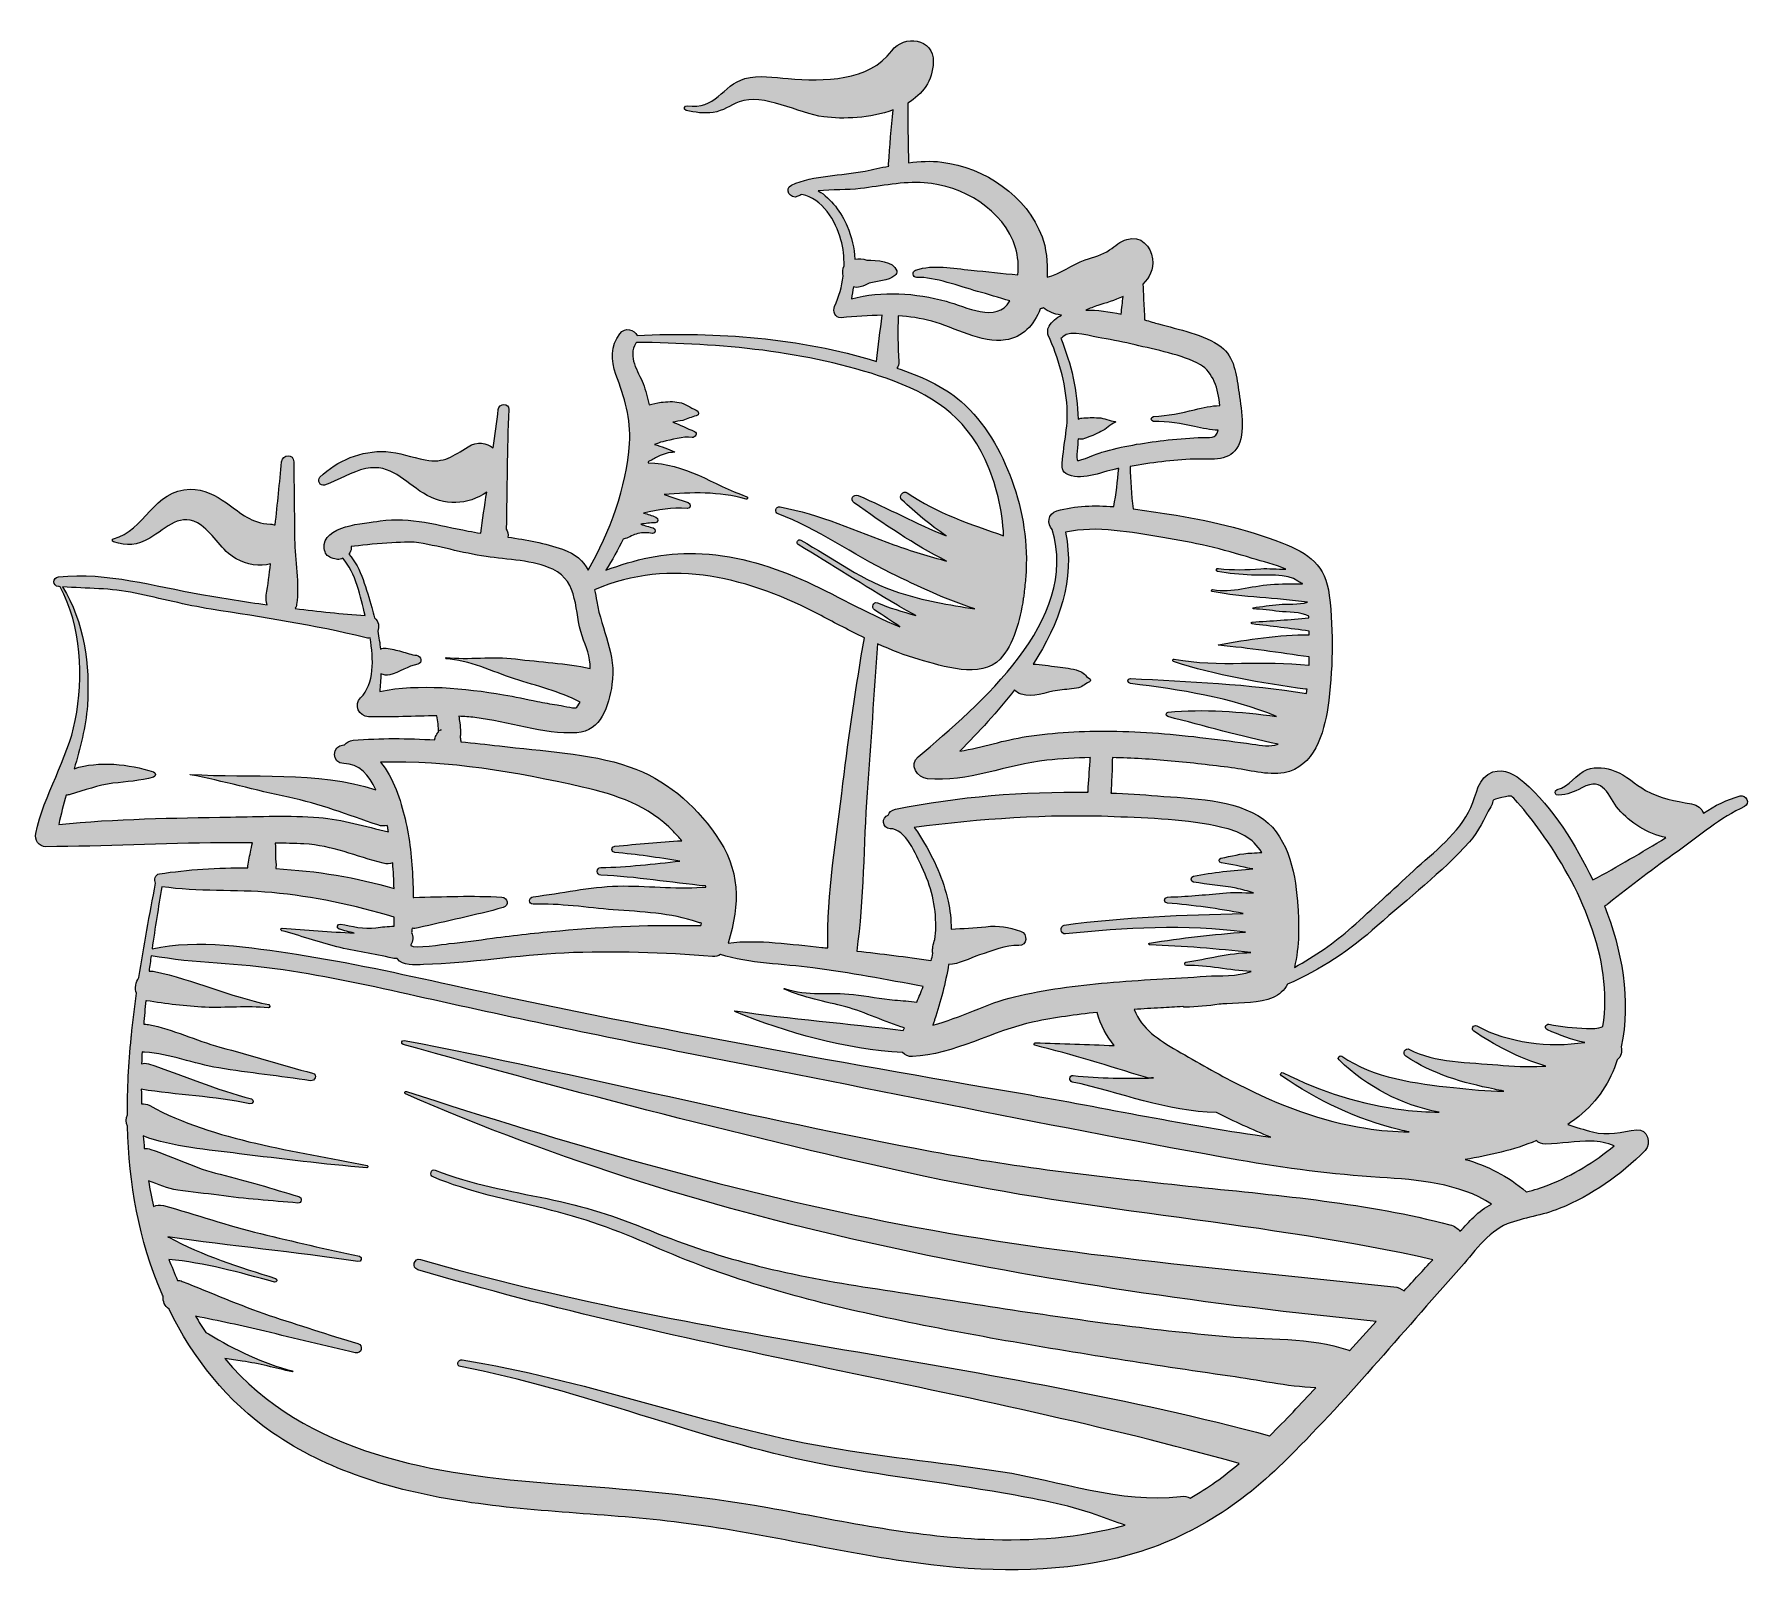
# Model space of a CAD drawing. Header units: inches. Extents: x 168 to 1834, y -1783 to -289.
import ezdxf

# ---------------------------------------------------------------- set-up
doc = ezdxf.new("R2010")
doc.units = ezdxf.units.IN
doc.header["$MEASUREMENT"] = 0
doc.layers.add('Layer 1', color=7, linetype='Continuous')

msp = doc.modelspace()

# ---------------------------------------------------------------- hatches: boundary and pattern name
at = {"layer": 'Layer 1', "true_color": 0xffffff}
h = msp.add_hatch(color=7, dxfattribs=at)
h.dxf.hatch_style = 2
edge = h.paths.add_edge_path()
edge.add_spline(control_points=[(1823.7, -1028.1), (1811.2, -1031.4), (1799.4, -1037.6), (1788.1, -1044.8), (1786.5, -1040.5), (1782.8, -1037), (1776.5, -1035.8), (1760.4, -1032.8), (1746.5, -1031), (1732.1, -1022.7), (1721.9, -1016.8), (1713.3, -1008), (1702.2, -1003.9), (1693.9, -1000.8), (1684, -999.4), (1675.5, -1002.5), (1664.4, -1006.7), (1658.1, -1019.5), (1646.3, -1021.8), (1643.2, -1022.5), (1643.8, -1027.9), (1647.1, -1027.5), (1657.3, -1026.5), (1661.2, -1024.7), (1670.3, -1020.1), (1692.1, -1008.9), (1695.1, -1028.1), (1705.9, -1041.1), (1717, -1054.3), (1734.1, -1064.7), (1751.8, -1068.6), (1728.4, -1083), (1704.9, -1096.6), (1680.9, -1109.7), (1664.3, -1075.6), (1641.9, -1039.1), (1613.9, -1014.6), (1605.9, -1007.6), (1594.9, -1001.3), (1583.9, -1004.8), (1569, -1009.6), (1568.1, -1027.2), (1562.5, -1039.3), (1551, -1064.5), (1526.6, -1082.5), (1506.7, -1100.8), (1486.8, -1119.1), (1467.1, -1137.7), (1446.9, -1155.6), (1429.9, -1170.7), (1411.2, -1183.8), (1391.2, -1194.5), (1396.4, -1174.7), (1395.5, -1150.2), (1394.6, -1135.9), (1392.8, -1106.8), (1386.5, -1069.2), (1361.2, -1050.8), (1333.3, -1030.6), (1291.1, -1030.8), (1258.3, -1028), (1243.2, -1026.8), (1228.2, -1025.9), (1213, -1025.3), (1213.2, -1024.6), (1213.3, -1024), (1213.3, -1023.3), (1213.7, -1016.1), (1214, -1008.9), (1214.4, -1001.7), (1214.5, -998.4), (1214.3, -994.6), (1214.6, -990.9), (1233.7, -991.3), (1252.8, -992.5), (1271.7, -994.2), (1291.3, -996), (1310.8, -998.3), (1330.3, -1000.8), (1346.3, -1002.9), (1365.1, -1008.4), (1381.2, -1005.6), (1410.1, -1000.6), (1420.1, -966.9), (1423.6, -942.1), (1428.6, -906.3), (1429.4, -869.4), (1425, -833.5), (1421.3, -804), (1405.6, -792.7), (1379, -782.4), (1343.8, -768.8), (1306.9, -760.2), (1269.6, -754.6), (1258.1, -752.9), (1246.5, -750.9), (1234.8, -749.4), (1232.7, -735.8), (1232.4, -721.9), (1231.7, -708.2), (1252.3, -704.6), (1272.9, -702), (1293.8, -701.1), (1308, -700.5), (1326.5, -704.4), (1335.3, -690.6), (1344.5, -676.4), (1339.2, -650), (1337, -634.2), (1335, -619.1), (1332.9, -602), (1320, -592.1), (1304.4, -580.2), (1277.8, -575.1), (1259.4, -569.9), (1255.5, -568.8), (1250.9, -567.4), (1245.7, -566), (1245.9, -558.8), (1244.9, -551.1), (1244.7, -544.9), (1244.6, -540.4), (1244.4, -535.8), (1244.2, -531.3), (1250.7, -525), (1254.6, -517.1), (1253.5, -506.7), (1252.2, -494.8), (1241.9, -483.4), (1228.7, -487.8), (1221.5, -490.2), (1217.8, -494), (1211.9, -498.1), (1204.8, -503), (1196.3, -505), (1188.3, -507.8), (1175, -512.6), (1164, -521.1), (1151.1, -524.6), (1152, -510), (1150.2, -495.7), (1146.4, -485.5), (1131.5, -445.5), (1090.6, -418), (1049, -412.8), (1038.2, -411.5), (1027.5, -412), (1016.8, -413.4), (1016.2, -394.1), (1015.9, -374.8), (1016, -355.5), (1030.2, -347), (1040.1, -334.2), (1040.7, -315.7), (1041.4, -292.4), (1012.2, -288.8), (1000.4, -304.8), (978.5, -334.6), (934.2, -334.4), (899.8, -331.8), (886.1, -330.8), (871.6, -327.8), (857.9, -331.8), (836, -338.2), (829, -362.8), (802, -358.1), (799.2, -357.7), (797.9, -361.9), (800.8, -362.6), (809.8, -364.6), (818, -366), (827.1, -364.6), (837, -363.2), (843.2, -357.8), (852.4, -354.3), (875.5, -345.6), (910.3, -365.7), (934.4, -368.9), (953.2, -371.4), (979.8, -370.3), (1001.7, -362.2), (1000, -379.7), (998.5, -397.1), (997.4, -414.7), (997.4, -415.4), (997.4, -416.1), (997.5, -416.7), (989.9, -418.2), (982.2, -419.9), (974.6, -421.5), (950.9, -426.4), (925.3, -425), (903, -435.2), (895.7, -438.5), (902, -449.7), (909.3, -446), (910.6, -445.4), (911.9, -444.9), (913.3, -444.3), (932.8, -447.9), (946.3, -470.1), (951.1, -488.2), (953.4, -496.5), (954.3, -505), (954.1, -513.5), (952.6, -516.5), (952.4, -520.1), (953.3, -523.5), (952, -533.6), (949.2, -543.5), (945, -552.9), (943, -557.4), (945.2, -564.5), (951.3, -563.9), (964.9, -562.6), (978.1, -561.6), (991.2, -561.5), (989.2, -576.5), (987.3, -591.4), (985.6, -606.3), (910.3, -583.1), (831.6, -577.5), (753.2, -581.1), (751, -575.3), (741.5, -572.7), (736.5, -579.4), (727.5, -591.4), (727.8, -605.2), (732.7, -619), (741, -641.9), (747.6, -661), (745.9, -686), (742.8, -729.1), (727.2, -771.5), (705.7, -808.9), (701, -800), (693.7, -793.1), (680.9, -788.6), (663.8, -782.6), (645.9, -779.5), (627.9, -776.9), (628.5, -774.1), (627.8, -771.4), (626.2, -769.1), (627.1, -730.4), (627, -691.6), (628.7, -653), (629, -646.3), (619.3, -646.6), (618.5, -653), (617.1, -665.4), (615.4, -677.9), (613.6, -690.3), (607.1, -685.3), (598.2, -683.7), (589.3, -689.1), (574.4, -698.2), (566.3, -705.4), (547.6, -701.9), (534.7, -699.4), (522.5, -694.6), (509.3, -693.8), (485.9, -692.6), (462.1, -702.4), (445.5, -718.7), (442.4, -721.8), (445.6, -727.7), (450, -726.3), (463.7, -721.8), (476, -713.2), (490.1, -710.3), (514.6, -705.4), (527.4, -723), (545.8, -734.3), (566.3, -746.8), (588.8, -746), (607.3, -733.2), (605.3, -746.5), (603.3, -759.8), (601.5, -773.1), (597.5, -772.4), (593.4, -771.8), (589.4, -771), (560.5, -765.6), (533.5, -756.7), (503.8, -761.2), (489, -763.5), (446.9, -765.5), (449.7, -788), (450.2, -792.6), (452.2, -795.3), (456.5, -796.9), (461.3, -798.9), (464, -799), (467.6, -797.3), (480.2, -811.4), (485, -835.4), (489.3, -852.8), (466.6, -851.4), (443.9, -849.1), (421.3, -846.2), (422, -845.1), (422.6, -843.8), (422.8, -842.3), (425.8, -822.2), (421.1, -799.3), (420.9, -778.9), (420.6, -753.8), (420.3, -728.8), (420.1, -703.7), (420.1, -695.9), (409, -696.2), (408.3, -703.7), (406.3, -724.2), (404.3, -744.7), (402, -765.1), (400.6, -764.7), (399.1, -764.4), (397.4, -764.3), (378.3, -763.2), (369.7, -754.2), (354.6, -743.5), (344.3, -736.3), (332.5, -730.2), (319.6, -730.4), (284.3, -730.8), (275.4, -770.7), (245, -778.5), (243.6, -778.8), (243.7, -780.8), (245, -781.3), (258.2, -785.8), (268.1, -784.9), (280.2, -777.9), (296.7, -768.4), (310.5, -751.2), (330.1, -765.4), (343, -774.7), (349.7, -789.9), (364.2, -797.8), (374.8, -803.6), (386.7, -806.1), (397.6, -802.7), (396.3, -812.9), (394.9, -823.1), (393.4, -833.3), (392.9, -836.4), (393.1, -839.7), (394.1, -842.6), (372.9, -839.5), (351.7, -836.1), (330.5, -832.5), (283.8, -824.5), (239.9, -810.6), (191.8, -815.4), (185.8, -816), (185.7, -824.3), (191.8, -824.9), (192.3, -824.9), (192.7, -824.9), (193.2, -825), (214.1, -863.4), (216.4, -912.6), (208, -954.8), (200.4, -993.4), (177.7, -1026.2), (169.6, -1064.5), (168.2, -1070.9), (172.5, -1077.5), (179.5, -1077.4), (236.3, -1077.2), (293, -1073.7), (349.9, -1073.7), (359.9, -1073.7), (369.9, -1073.6), (379.9, -1073.6), (379.2, -1076.8), (378.7, -1079.9), (378.1, -1082.8), (376.9, -1088.1), (375.4, -1093), (375.6, -1097.8), (346.2, -1097.6), (317.2, -1099.6), (289.7, -1103.7), (285.5, -1104.3), (284.3, -1109.5), (286, -1112.9), (280.1, -1143.1), (274.4, -1173.7), (269.7, -1204.4), (266.5, -1208.9), (265.6, -1214.9), (267.5, -1219.6), (265.5, -1233.4), (263.8, -1247.3), (262.4, -1261.1), (262.3, -1261.7), (262.3, -1262.4), (262.2, -1263), (259.8, -1287.9), (258.4, -1312.8), (258.6, -1337.6), (257.2, -1341.3), (257.1, -1345.2), (258.7, -1348.6), (260.1, -1403.9), (269.5, -1458.7), (292.2, -1511.7), (292.5, -1512.4), (292.9, -1513.1), (293.2, -1513.8), (293, -1518.7), (294.7, -1523.5), (299, -1526.3), (322.1, -1574.1), (355.6, -1615.8), (399.5, -1646.3), (452.4, -1683), (516.1, -1701.9), (579, -1712.1), (650.9, -1723.7), (723.9, -1724.5), (796, -1733.6), (873.4, -1743.3), (949.1, -1762.8), (1026.4, -1773), (1090.4, -1781.4), (1156, -1783.1), (1219.1, -1767.9), (1281.7, -1753), (1334.9, -1720.1), (1380.5, -1675.2), (1440.7, -1616.1), (1494.6, -1550.3), (1550.9, -1487.7), (1563.9, -1473.2), (1579, -1451), (1597.7, -1443.6), (1614, -1437.2), (1631.9, -1435.4), (1648.3, -1428.7), (1680, -1415.6), (1707.7, -1396.6), (1731.7, -1372.2), (1738.1, -1365.6), (1734, -1350.8), (1723.4, -1352.2), (1708.5, -1354.1), (1695.6, -1358.1), (1680.5, -1354.2), (1672.4, -1352.2), (1664.5, -1349.6), (1656.5, -1346.9), (1660.2, -1344.5), (1663.8, -1341.9), (1667.2, -1339.2), (1685.8, -1324.3), (1697.7, -1305.4), (1704.6, -1284.4), (1708.4, -1281.1), (1709.3, -1276.2), (1708.2, -1271.8), (1718.4, -1227.4), (1708.7, -1176.1), (1692.2, -1134.9), (1693.4, -1134.4), (1694.6, -1133.7), (1695.7, -1132.7), (1718, -1115), (1740.4, -1098.1), (1763.6, -1081.6), (1784.1, -1067.1), (1805.1, -1048.8), (1828, -1038.5), (1834, -1035.8), (1829.7, -1026.5), (1823.7, -1028.1)], knot_values=[0, 0, 0, 0, 1, 1, 1, 2, 2, 2, 3, 3, 3, 4, 4, 4, 5, 5, 5, 6, 6, 6, 7, 7, 7, 8, 8, 8, 9, 9, 9, 10, 10, 10, 11, 11, 11, 12, 12, 12, 13, 13, 13, 14, 14, 14, 15, 15, 15, 16, 16, 16, 17, 17, 17, 18, 18, 18, 19, 19, 19, 20, 20, 20, 21, 21, 21, 22, 22, 22, 23, 23, 23, 24, 24, 24, 25, 25, 25, 26, 26, 26, 27, 27, 27, 28, 28, 28, 29, 29, 29, 30, 30, 30, 31, 31, 31, 32, 32, 32, 33, 33, 33, 34, 34, 34, 35, 35, 35, 36, 36, 36, 37, 37, 37, 38, 38, 38, 39, 39, 39, 40, 40, 40, 41, 41, 41, 42, 42, 42, 43, 43, 43, 44, 44, 44, 45, 45, 45, 46, 46, 46, 47, 47, 47, 48, 48, 48, 49, 49, 49, 50, 50, 50, 51, 51, 51, 52, 52, 52, 53, 53, 53, 54, 54, 54, 55, 55, 55, 56, 56, 56, 57, 57, 57, 58, 58, 58, 59, 59, 59, 60, 60, 60, 61, 61, 61, 62, 62, 62, 63, 63, 63, 64, 64, 64, 65, 65, 65, 66, 66, 66, 67, 67, 67, 68, 68, 68, 69, 69, 69, 70, 70, 70, 71, 71, 71, 72, 72, 72, 73, 73, 73, 74, 74, 74, 75, 75, 75, 76, 76, 76, 77, 77, 77, 78, 78, 78, 79, 79, 79, 80, 80, 80, 81, 81, 81, 82, 82, 82, 83, 83, 83, 84, 84, 84, 85, 85, 85, 86, 86, 86, 87, 87, 87, 88, 88, 88, 89, 89, 89, 90, 90, 90, 91, 91, 91, 92, 92, 92, 93, 93, 93, 94, 94, 94, 95, 95, 95, 96, 96, 96, 97, 97, 97, 98, 98, 98, 99, 99, 99, 100, 100, 100, 101, 101, 101, 102, 102, 102, 103, 103, 103, 104, 104, 104, 105, 105, 105, 106, 106, 106, 107, 107, 107, 108, 108, 108, 109, 109, 109, 110, 110, 110, 111, 111, 111, 112, 112, 112, 113, 113, 113, 114, 114, 114, 115, 115, 115, 116, 116, 116, 117, 117, 117, 118, 118, 118, 119, 119, 119, 120, 120, 120, 121, 121, 121, 122, 122, 122, 123, 123, 123, 124, 124, 124, 125, 125, 125, 126, 126, 126, 127, 127, 127, 128, 128, 128, 129, 129, 129, 130, 130, 130, 131, 131, 131, 132, 132, 132, 133, 133, 133, 134, 134, 134, 135, 135, 135, 136, 136, 136, 137, 137, 137, 138, 138, 138, 139, 139, 139, 140, 140, 140, 141, 141, 141, 142, 142, 142, 143, 143, 143, 144, 144, 144, 145, 145, 145, 146, 146, 146, 147, 147, 147, 148, 148, 148, 149, 149, 149, 150, 150, 150, 151, 151, 151, 152, 152, 152, 153, 153, 153, 154, 154, 154, 155, 155, 155, 156, 156, 156, 157, 157, 157, 158, 158, 158, 159, 159, 159, 159], degree=3, periodic=1)
edge = h.paths.add_edge_path()
edge.add_spline(control_points=[(1320.8, -1058.6), (1337.1, -1062.5), (1350.9, -1068.7), (1359.7, -1083), (1356.6, -1083.1), (1353.4, -1083.4), (1349.9, -1083.5), (1339.3, -1083.8), (1330, -1086.7), (1319.8, -1088.6), (1317, -1089.1), (1318, -1092.9), (1320.4, -1093.2), (1330, -1094.1), (1340.1, -1097), (1349.8, -1098.8), (1350.1, -1098.8), (1350.5, -1098.9), (1350.9, -1099), (1331.5, -1100.3), (1312.1, -1102.3), (1293.2, -1106), (1290.5, -1106.6), (1290.4, -1111.3), (1293.2, -1111.8), (1306.9, -1114.1), (1320.9, -1115.1), (1334.6, -1117.7), (1340.4, -1118.8), (1345.9, -1120.6), (1351.5, -1122.2), (1341.6, -1122), (1331.5, -1121.4), (1321.8, -1122.4), (1303.9, -1124.1), (1286, -1125.8), (1268, -1126.3), (1264.2, -1126.4), (1264.3, -1131.9), (1268, -1132.2), (1292.8, -1134.1), (1317.3, -1137.5), (1341.6, -1142.2), (1283.5, -1143.6), (1225.9, -1145.5), (1167.9, -1153.5), (1163.1, -1154.2), (1164.1, -1162.6), (1169, -1162.1), (1226.3, -1155.7), (1286, -1153), (1343.7, -1160.2), (1312.5, -1162.5), (1281.7, -1166), (1250.6, -1171), (1249.5, -1171.2), (1249.8, -1172.8), (1250.8, -1172.8), (1283.3, -1173.9), (1316.4, -1176.4), (1348.9, -1180.2), (1327.8, -1180.2), (1306.1, -1186.6), (1285.9, -1189.4), (1284, -1189.7), (1284.5, -1192.8), (1286.4, -1192.8), (1306.8, -1192.1), (1328.3, -1197.6), (1349.1, -1198.6), (1336.2, -1203.5), (1318.5, -1202.3), (1305.7, -1203.1), (1273.7, -1205.3), (1241.5, -1206.6), (1209.5, -1209.4), (1179.3, -1212.1), (1149, -1216), (1119.5, -1223.1), (1092.8, -1229.5), (1066.9, -1243.5), (1040.2, -1250.7), (1040.5, -1250), (1040.7, -1249.3), (1040.9, -1248.6), (1041.4, -1247.5), (1041.8, -1246.4), (1042, -1245.3), (1047.7, -1227.8), (1052.7, -1209.8), (1055.6, -1191.7), (1065.5, -1191.8), (1076.2, -1185.5), (1085.5, -1182.5), (1097.2, -1178.8), (1111.3, -1172.6), (1123.7, -1173.3), (1131.9, -1173.8), (1132.8, -1161.9), (1125.5, -1159.5), (1113.5, -1155.5), (1104.5, -1153.5), (1091.7, -1155.1), (1080.4, -1156.5), (1069.5, -1156.7), (1058.2, -1157.3), (1058, -1148.2), (1057, -1139.1), (1055.1, -1130.1), (1050.6, -1109.3), (1041.3, -1089.1), (1030.3, -1071), (1027.7, -1066.6), (1025.1, -1062.4), (1022.1, -1058.7), (1086.5, -1050.4), (1151.3, -1045.7), (1216.3, -1048.3), (1250.6, -1049.7), (1287.2, -1050.8), (1320.8, -1058.6)], knot_values=[0, 0, 0, 0, 1, 1, 1, 2, 2, 2, 3, 3, 3, 4, 4, 4, 5, 5, 5, 6, 6, 6, 7, 7, 7, 8, 8, 8, 9, 9, 9, 10, 10, 10, 11, 11, 11, 12, 12, 12, 13, 13, 13, 14, 14, 14, 15, 15, 15, 16, 16, 16, 17, 17, 17, 18, 18, 18, 19, 19, 19, 20, 20, 20, 21, 21, 21, 22, 22, 22, 23, 23, 23, 24, 24, 24, 25, 25, 25, 26, 26, 26, 27, 27, 27, 28, 28, 28, 29, 29, 29, 30, 30, 30, 31, 31, 31, 32, 32, 32, 33, 33, 33, 34, 34, 34, 35, 35, 35, 36, 36, 36, 37, 37, 37, 38, 38, 38, 39, 39, 39, 40, 40, 40, 40], degree=3, periodic=1)
edge = h.paths.add_edge_path()
edge.add_spline(control_points=[(1350.2, -797.5), (1360, -800.6), (1372.6, -803.3), (1382.9, -808.1), (1374.7, -808), (1366.1, -807.1), (1358.6, -807.6), (1344.7, -808.5), (1331.5, -809.2), (1317.6, -807.2), (1315.6, -806.9), (1314.7, -809.7), (1316.7, -810.2), (1327.7, -812.4), (1338.5, -813.2), (1349.7, -813.7), (1361.7, -814.2), (1384.9, -811.7), (1394.4, -819.5), (1396.1, -820.8), (1397.6, -821.5), (1399, -821.8), (1399.1, -822), (1399.2, -822.1), (1399.2, -822.3), (1388.8, -822.2), (1378.3, -822.1), (1367.9, -822.8), (1348.8, -824.2), (1331.2, -831.2), (1311.9, -827.8), (1310.8, -827.6), (1310.2, -829.4), (1311.4, -829.7), (1342.1, -835.8), (1373, -835.5), (1403.8, -840.1), (1396.1, -842.7), (1383.4, -841.4), (1376.3, -842.2), (1367.9, -843.1), (1359.5, -844.2), (1351.1, -845.5), (1350.6, -845.5), (1350.8, -846.3), (1351.2, -846.4), (1359.6, -847.1), (1368, -847.9), (1376.3, -849), (1384.2, -849.9), (1398, -849.4), (1405.1, -853.5), (1405.1, -854.1), (1405.1, -854.7), (1405.1, -855.2), (1386.9, -857.1), (1368.6, -858.1), (1350.3, -859.3), (1349.1, -859.4), (1349.1, -861), (1350.3, -861.2), (1368.7, -863.4), (1387.1, -865.3), (1405.4, -868.2), (1405.5, -869.4), (1405.5, -870.5), (1405.5, -871.6), (1376.6, -871.7), (1345.7, -876.1), (1317.6, -881.3), (1317.2, -881.3), (1317.3, -881.9), (1317.6, -881.9), (1347.4, -884.4), (1376.3, -889.3), (1405.7, -893.1), (1405.7, -895.9), (1405.6, -898.6), (1405.5, -901.3), (1405.4, -901.3), (1405.3, -901.3), (1405.2, -901.3), (1361.4, -895.8), (1318.3, -903.6), (1274.6, -895.3), (1273, -895), (1272.4, -897.2), (1273.9, -897.7), (1314.9, -911.1), (1359.4, -918.5), (1402.1, -924.5), (1402.6, -924.6), (1403, -924.6), (1403.5, -924.6), (1403.3, -926), (1403.1, -927.4), (1402.8, -928.8), (1346.7, -919), (1288.8, -917.4), (1232, -914), (1228.8, -913.8), (1228.9, -918.6), (1232, -919), (1281.1, -924.9), (1328.6, -932.6), (1373.9, -950.9), (1339.1, -946.3), (1303, -943.4), (1268.8, -946.8), (1266.5, -947), (1265.7, -950.4), (1268.3, -951.1), (1303.9, -960), (1339.2, -970.6), (1375.3, -977.8), (1366.8, -980.9), (1360.1, -979.1), (1350.3, -977.8), (1335.3, -975.7), (1320.3, -973.7), (1305.2, -971.9), (1274.7, -968.2), (1243.9, -965.6), (1213.2, -965.2), (1185.7, -964.8), (1158.2, -966.4), (1131, -970.5), (1109.6, -973.7), (1088.2, -981), (1066.6, -984.6), (1084.6, -966.2), (1103.2, -946.3), (1119.7, -925.1), (1121.3, -927), (1123.4, -928.5), (1126, -929.4), (1138, -933.3), (1149.3, -927.4), (1161.3, -925.6), (1167.3, -924.8), (1173.5, -924.5), (1179.6, -923.5), (1186.2, -922.3), (1186.2, -920.1), (1192.3, -917.4), (1193.7, -916.8), (1193.3, -914.9), (1192.3, -914.2), (1188.1, -911.3), (1186.8, -908.3), (1181.8, -906.6), (1175.4, -904.3), (1167.9, -903.8), (1161.3, -902.9), (1153.3, -901.9), (1145.3, -900), (1137.6, -900.2), (1163, -861.2), (1178.6, -818.3), (1169, -772.1), (1199.8, -765.3), (1232.8, -772.4), (1263.4, -777.2), (1292.9, -781.8), (1321.8, -788.5), (1350.2, -797.5)], knot_values=[0, 0, 0, 0, 1, 1, 1, 2, 2, 2, 3, 3, 3, 4, 4, 4, 5, 5, 5, 6, 6, 6, 7, 7, 7, 8, 8, 8, 9, 9, 9, 10, 10, 10, 11, 11, 11, 12, 12, 12, 13, 13, 13, 14, 14, 14, 15, 15, 15, 16, 16, 16, 17, 17, 17, 18, 18, 18, 19, 19, 19, 20, 20, 20, 21, 21, 21, 22, 22, 22, 23, 23, 23, 24, 24, 24, 25, 25, 25, 26, 26, 26, 27, 27, 27, 28, 28, 28, 29, 29, 29, 30, 30, 30, 31, 31, 31, 32, 32, 32, 33, 33, 33, 34, 34, 34, 35, 35, 35, 36, 36, 36, 37, 37, 37, 38, 38, 38, 39, 39, 39, 40, 40, 40, 41, 41, 41, 42, 42, 42, 43, 43, 43, 44, 44, 44, 45, 45, 45, 46, 46, 46, 47, 47, 47, 48, 48, 48, 49, 49, 49, 50, 50, 50, 51, 51, 51, 52, 52, 52, 53, 53, 53, 54, 54, 54, 55, 55, 55, 55], degree=3, periodic=1)
edge = h.paths.add_edge_path()
edge.add_spline(control_points=[(1300, -609.6), (1312, -616.4), (1317.5, -633.1), (1318.8, -649.2), (1310.6, -649.2), (1302.8, -651.2), (1294.4, -653.2), (1280.9, -656.3), (1268.6, -659.1), (1254.6, -659.8), (1251.6, -660), (1251.5, -664.5), (1254.6, -664.5), (1268.6, -664.5), (1280.9, -666.7), (1294.4, -669.6), (1302.2, -671.2), (1309.6, -672.9), (1317.3, -673.1), (1314.9, -682), (1310.5, -679.7), (1297.9, -680.3), (1286.8, -680.8), (1275.7, -681.7), (1264.6, -683), (1244.4, -685.4), (1224, -688.7), (1204.4, -694.3), (1201.9, -695.1), (1182.7, -703.3), (1180.6, -702.4), (1179.3, -701.9), (1181, -686.3), (1181.3, -681.3), (1183, -682), (1185.1, -682.1), (1187.5, -681.2), (1192.9, -679.2), (1198.4, -677.1), (1203.5, -674.5), (1208.5, -672), (1212.5, -667.7), (1217.6, -665.2), (1217.9, -665), (1217.7, -664.6), (1217.4, -664.6), (1211.9, -664), (1206.7, -661.3), (1201.1, -661), (1195.7, -660.7), (1190.2, -660.9), (1184.8, -661.4), (1183.5, -661.5), (1182.4, -661.8), (1181.4, -662.3), (1180.5, -635.2), (1175, -609.2), (1164.4, -583.9), (1165.1, -583.5), (1165.8, -583.1), (1166.4, -582.4), (1173.5, -575.1), (1196.2, -582.5), (1204.3, -583.8), (1215.2, -585.6), (1225.9, -587.6), (1236.6, -590.2), (1256.2, -595.1), (1282.4, -599.6), (1300, -609.6)], knot_values=[0, 0, 0, 0, 1, 1, 1, 2, 2, 2, 3, 3, 3, 4, 4, 4, 5, 5, 5, 6, 6, 6, 7, 7, 7, 8, 8, 8, 9, 9, 9, 10, 10, 10, 11, 11, 11, 12, 12, 12, 13, 13, 13, 14, 14, 14, 15, 15, 15, 16, 16, 16, 17, 17, 17, 18, 18, 18, 19, 19, 19, 20, 20, 20, 21, 21, 21, 22, 22, 22, 23, 23, 23, 23], degree=3, periodic=1)
edge = h.paths.add_edge_path()
edge.add_spline(control_points=[(1225, -543.4), (1224.3, -549), (1223.7, -554.7), (1223.1, -560.4), (1211.8, -558), (1199.8, -556.3), (1188.8, -556.5), (1192.6, -554.9), (1196.5, -553.3), (1200.5, -552), (1207.8, -549.8), (1216.6, -547.1), (1225, -543.4)], knot_values=[0, 0, 0, 0, 1, 1, 1, 2, 2, 2, 3, 3, 3, 4, 4, 4, 4], degree=3, periodic=1)
edge = h.paths.add_edge_path()
edge.add_spline(control_points=[(1165.3, -561.4), (1160.4, -563.8), (1156.2, -567.3), (1153.1, -572.1), (1152, -573.9), (1151.7, -575.6), (1151.9, -577.3), (1151.7, -578.4), (1151.7, -579.5), (1152.3, -580.8), (1162.4, -602.9), (1168.9, -626.2), (1170.6, -650.6), (1172, -670.7), (1166.3, -689.2), (1165.8, -708.8), (1165.7, -711.4), (1167.2, -713.8), (1169.4, -715.1), (1182.9, -723.3), (1203.5, -713.7), (1217.7, -710.8), (1218.7, -710.6), (1219.7, -710.4), (1220.7, -710.2), (1219.5, -722.6), (1218.3, -735.1), (1215.9, -747.3), (1197.3, -745.9), (1178.7, -746.3), (1160.7, -751.4), (1151.5, -753.9), (1151.1, -764.1), (1156, -769.6), (1183.5, -857.3), (1085.1, -940.2), (1026.1, -990), (1016.9, -997.8), (1025.2, -1010.6), (1035, -1011.5), (1073.8, -1015.1), (1112.5, -997.6), (1150.9, -993.5), (1164.9, -992), (1179.1, -991.2), (1193.2, -990.9), (1193.1, -992.1), (1193, -993.3), (1193, -994.5), (1192.2, -1004.1), (1191.6, -1013.7), (1190.9, -1023.3), (1190.8, -1023.8), (1190.9, -1024.2), (1190.9, -1024.6), (1128.2, -1023.6), (1065.4, -1028.5), (1004, -1041), (1000, -1041.8), (997.9, -1044), (997.1, -1046.8), (990.3, -1048.5), (990.9, -1059.9), (998.8, -1059.9), (1013.8, -1059.7), (1024.4, -1085.8), (1029.7, -1097), (1038.6, -1115.4), (1043.5, -1134.9), (1043.1, -1155.4), (1043.1, -1159.5), (1042.8, -1163.5), (1042.3, -1167.4), (1041.4, -1169.6), (1040.7, -1172), (1040.3, -1174.6), (1040.2, -1175.4), (1040.1, -1176.2), (1040, -1176.9), (1039.8, -1178.3), (1040, -1179.6), (1040.3, -1180.8), (1039.8, -1183.3), (1039.3, -1185.7), (1038.7, -1188.1), (1038.6, -1188.1), (1038.5, -1188), (1038.3, -1188), (1014.4, -1184.3), (990.5, -1181.3), (966.4, -1178.7), (973.5, -1128.2), (972.9, -1075.5), (976.5, -1024.7), (979.9, -976.7), (983.3, -928.6), (986.6, -880.5), (999.8, -886.4), (1013.2, -891.7), (1027.1, -895.7), (1048.9, -902), (1087.3, -915), (1105.6, -895.3), (1118.9, -881.1), (1125, -857.9), (1128.1, -836.6), (1128.5, -834.9), (1128.7, -833.2), (1128.8, -831.5), (1129.5, -825.8), (1130, -820.4), (1130.4, -815.3), (1133, -783.9), (1127.9, -751.2), (1117, -721.7), (1106.7, -693.5), (1090.7, -665.3), (1067.9, -645.3), (1050.2, -629.9), (1027.8, -620.4), (1005.5, -612.7), (1006.7, -611.1), (1007.4, -609), (1007.2, -606.4), (1006.3, -591.5), (1006.2, -576.8), (1006.8, -562), (1017.5, -562.7), (1028.3, -564.3), (1039.3, -567.3), (1061.3, -573.3), (1087.5, -588.9), (1110.8, -585.5), (1127.5, -583.1), (1138.4, -570.9), (1144.6, -555.2), (1145.7, -555.1), (1146.6, -554.8), (1147.6, -554.4), (1152.5, -557.9), (1158.1, -560.4), (1164.4, -561.3), (1164.7, -561.4), (1165, -561.4), (1165.3, -561.4)], knot_values=[0, 0, 0, 0, 1, 1, 1, 2, 2, 2, 3, 3, 3, 4, 4, 4, 5, 5, 5, 6, 6, 6, 7, 7, 7, 8, 8, 8, 9, 9, 9, 10, 10, 10, 11, 11, 11, 12, 12, 12, 13, 13, 13, 14, 14, 14, 15, 15, 15, 16, 16, 16, 17, 17, 17, 18, 18, 18, 19, 19, 19, 20, 20, 20, 21, 21, 21, 22, 22, 22, 23, 23, 23, 24, 24, 24, 25, 25, 25, 26, 26, 26, 27, 27, 27, 28, 28, 28, 29, 29, 29, 30, 30, 30, 31, 31, 31, 32, 32, 32, 33, 33, 33, 34, 34, 34, 35, 35, 35, 36, 36, 36, 37, 37, 37, 38, 38, 38, 39, 39, 39, 40, 40, 40, 41, 41, 41, 42, 42, 42, 43, 43, 43, 44, 44, 44, 45, 45, 45, 46, 46, 46, 47, 47, 47, 48, 48, 48, 48], degree=3, periodic=1)
edge = h.paths.add_edge_path()
edge.add_spline(control_points=[(534.4, -1160.7), (534.6, -1159.3), (534.7, -1158), (534.9, -1156.6), (536.7, -1156.8), (538.6, -1156.8), (540.7, -1156.2), (568.3, -1149.5), (596, -1144), (623.4, -1136.4), (629.2, -1134.9), (627.7, -1126.7), (622, -1126.3), (593.6, -1124.7), (565.2, -1125.9), (536.7, -1126.6), (536.5, -1126.6), (536.3, -1126.6), (536, -1126.6), (535.9, -1121.1), (535.8, -1115.5), (535.6, -1109.9), (534.7, -1089.9), (532.7, -1069.8), (528.1, -1050.3), (523.8, -1032.4), (516.9, -1010.3), (504.2, -995.4), (570.3, -993.5), (635.5, -1005), (700, -1019.5), (733.5, -1027.1), (764.2, -1037.3), (788.6, -1062.7), (791.3, -1065.6), (794.1, -1068.5), (796.7, -1071.6), (775, -1072.6), (753.8, -1074.9), (731.7, -1076.9), (727.7, -1077.2), (727.7, -1082.8), (731.7, -1083.1), (752.6, -1084.7), (773.9, -1088.1), (794.9, -1091.4), (769.3, -1094), (743.7, -1097.2), (718.1, -1097.6), (713.3, -1097.7), (713.3, -1104.9), (718.1, -1105.1), (752.1, -1106.3), (785.9, -1112.4), (819.8, -1115.5), (819.8, -1115.9), (819.9, -1116.3), (819.9, -1116.7), (818.8, -1116.6), (817.7, -1116.6), (816.4, -1116.7), (789.5, -1118.8), (761.7, -1114.9), (734.6, -1115.6), (706.5, -1116.3), (680.2, -1122.5), (652.4, -1126), (648, -1126.5), (647.7, -1133.3), (652.4, -1133.1), (678.3, -1132.4), (704.5, -1136.5), (730.2, -1138.6), (757.1, -1140.7), (786.4, -1141.6), (811.8, -1150.6), (813.2, -1151.1), (814.6, -1151.4), (815.8, -1151.6), (815.6, -1152.4), (815.4, -1153.2), (815.2, -1154), (769.5, -1153), (723.9, -1154.8), (678.3, -1158.9), (656.4, -1160.8), (634.6, -1163.3), (612.8, -1166.2), (598.8, -1168.1), (584.7, -1170.1), (570.7, -1171.5), (566, -1171.9), (536.1, -1176.7), (533.8, -1173.4), (533.8, -1173.3), (533.7, -1173.1), (533.7, -1172.8), (535.8, -1169.2), (536.2, -1164.5), (534.4, -1160.7)], knot_values=[0, 0, 0, 0, 1, 1, 1, 2, 2, 2, 3, 3, 3, 4, 4, 4, 5, 5, 5, 6, 6, 6, 7, 7, 7, 8, 8, 8, 9, 9, 9, 10, 10, 10, 11, 11, 11, 12, 12, 12, 13, 13, 13, 14, 14, 14, 15, 15, 15, 16, 16, 16, 17, 17, 17, 18, 18, 18, 19, 19, 19, 20, 20, 20, 21, 21, 21, 22, 22, 22, 23, 23, 23, 24, 24, 24, 25, 25, 25, 26, 26, 26, 27, 27, 27, 28, 28, 28, 29, 29, 29, 30, 30, 30, 31, 31, 31, 32, 32, 32, 33, 33, 33, 33], degree=3, periodic=1)
edge = h.paths.add_edge_path()
edge.add_spline(control_points=[(561.5, -965), (561.5, -964.9), (561.5, -964.8), (561.6, -964.8), (562.1, -964.5), (562.6, -964.2), (563.1, -963.9), (562.5, -964.2), (562, -964.6), (561.5, -965)], knot_values=[0, 0, 0, 0, 1, 1, 1, 2, 2, 2, 3, 3, 3, 3], degree=3, periodic=1)
edge = h.paths.add_edge_path()
edge.add_spline(control_points=[(829.5, -1065.5), (808.3, -1035.6), (780.6, -1011.7), (745.6, -999.7), (706.1, -986.1), (660.9, -984.7), (619.7, -979.6), (607.2, -978.1), (594.6, -976.7), (582.1, -975.6), (582.1, -974.2), (581.9, -972.8), (581.6, -971.4), (581.6, -971.1), (581.6, -970.7), (581.6, -970.2), (581.8, -968.8), (581.9, -967.4), (581.9, -966), (581.9, -963.1), (581.5, -960.2), (581.2, -957.3), (580.9, -955.1), (580.5, -953), (580.2, -950.8), (585.3, -951), (590.5, -951.4), (595.7, -952), (628.2, -955.6), (661.7, -968.7), (694.7, -966.7), (718.2, -965.4), (725.8, -940.7), (728.9, -919.9), (733.4, -890.5), (718.8, -867.5), (714.1, -839.2), (713.4, -835.3), (712.8, -831.5), (712, -827.9), (786, -796), (864, -816.8), (931.9, -853.1), (945.8, -860.4), (959.7, -867.8), (973.9, -874.6), (965.7, -921.6), (958.8, -968.7), (953.1, -1016.1), (946.9, -1068.1), (937.5, -1123.2), (938.3, -1175.7), (936.3, -1175.5), (934.4, -1175.3), (932.4, -1175.1), (903.7, -1172.4), (871.2, -1167.1), (841.7, -1170.9), (853.4, -1132.4), (853.5, -1099.6), (829.5, -1065.5)], knot_values=[0, 0, 0, 0, 1, 1, 1, 2, 2, 2, 3, 3, 3, 4, 4, 4, 5, 5, 5, 6, 6, 6, 7, 7, 7, 8, 8, 8, 9, 9, 9, 10, 10, 10, 11, 11, 11, 12, 12, 12, 13, 13, 13, 14, 14, 14, 15, 15, 15, 16, 16, 16, 17, 17, 17, 18, 18, 18, 19, 19, 19, 20, 20, 20, 20], degree=3, periodic=1)
edge = h.paths.add_edge_path()
edge.add_spline(control_points=[(929.1, -440.7), (942.7, -439.2), (957.3, -440.2), (970, -438.6), (990.5, -435.9), (1011.1, -431.6), (1032, -432.9), (1068.6, -435.2), (1109.6, -459.2), (1120.5, -496), (1123, -504.4), (1123.8, -513.5), (1122.9, -522.4), (1107.8, -520.7), (1092.7, -519.2), (1077.6, -517.7), (1059.3, -516), (1041.3, -511.8), (1023.6, -517.7), (1019.9, -518.9), (1020.3, -524.8), (1024.5, -524.7), (1042.5, -524.3), (1066.4, -533.5), (1083.5, -538.3), (1094, -541.2), (1104.5, -544.4), (1115, -547.6), (1102.2, -569.6), (1072, -552.9), (1053.3, -547.9), (1023.6, -539.9), (991.1, -537.4), (961.2, -545.6), (962, -541.8), (962.7, -537.9), (963.2, -534), (965.2, -534.5), (967.4, -534.6), (969.9, -533.9), (973.2, -533.1), (976, -532), (978.6, -530.3), (986.8, -528.5), (996.6, -528.1), (1003.3, -523), (1004.7, -521.9), (1005.7, -520.3), (1005.2, -518.4), (1002.3, -508.6), (985.7, -508.2), (976.2, -507.9), (972.4, -506.6), (968.8, -506.6), (964.6, -507.2), (963.9, -496.4), (961.7, -485.6), (957.2, -475.1), (951.5, -461.9), (941.8, -448.2), (929.1, -440.7)], knot_values=[0, 0, 0, 0, 1, 1, 1, 2, 2, 2, 3, 3, 3, 4, 4, 4, 5, 5, 5, 6, 6, 6, 7, 7, 7, 8, 8, 8, 9, 9, 9, 10, 10, 10, 11, 11, 11, 12, 12, 12, 13, 13, 13, 14, 14, 14, 15, 15, 15, 16, 16, 16, 17, 17, 17, 18, 18, 18, 19, 19, 19, 20, 20, 20, 20], degree=3, periodic=1)
edge = h.paths.add_edge_path()
edge.add_spline(control_points=[(994.9, -622.7), (1038.3, -637.8), (1071.2, -658.5), (1091, -701.6), (1101.8, -724.9), (1107.8, -750.2), (1109, -775.7), (1076.4, -763.9), (1044.7, -754.1), (1015.5, -733.9), (1011.4, -731.1), (1006.6, -737.4), (1010.2, -740.7), (1023.2, -752.9), (1037.6, -765.1), (1053.1, -775.5), (1024.3, -764), (996.8, -748.8), (967.8, -736.5), (963.1, -734.5), (959.4, -740.4), (963.8, -743.5), (992.3, -763.7), (1022, -784.4), (1053.7, -800.1), (1036.5, -795.6), (1019.4, -790.3), (1002.5, -784.3), (966.3, -771.2), (930.2, -754.6), (892.2, -747.5), (887.6, -746.6), (885.9, -752.8), (890.3, -754.4), (928.2, -768.6), (963.1, -793.8), (999.5, -811.8), (1026.3, -825), (1053, -837.4), (1081.2, -846.6), (1056.1, -842.8), (1031, -838.3), (1006.9, -830.6), (973.7, -819.9), (942.4, -797), (912.2, -779.8), (909.4, -778.2), (906.9, -782.4), (909.7, -784.1), (941.8, -803.6), (973.6, -823.8), (1005.9, -843), (1011.5, -846.4), (1017.5, -849.6), (1023.7, -852.8), (1010.8, -849.5), (998.2, -845.4), (986.5, -840.6), (982.4, -839), (980.3, -845.3), (983.7, -847.5), (992.2, -853.1), (1000.2, -858.6), (1008.2, -863.8), (975.3, -850.6), (944.6, -832), (912.1, -817.7), (879.5, -803.4), (845.6, -793.8), (809.8, -792.7), (779.4, -791.7), (750.9, -798.6), (723, -809), (729.1, -799.2), (734.7, -789.1), (739.8, -778.7), (740.4, -778.6), (741, -778.5), (741.6, -778.3), (745.8, -776.9), (749.7, -774.6), (754, -773.4), (758.8, -772.1), (763.3, -772.6), (768.2, -773.2), (771.3, -773.5), (771.6, -768.8), (768.9, -768), (764.8, -766.7), (760.8, -765.8), (756.8, -764.4), (761.4, -763.6), (765.9, -763), (770.7, -763), (774, -763), (774.2, -758.6), (771.4, -757.5), (767.6, -755.9), (763.7, -754.5), (759.6, -753.5), (774, -750.6), (786.8, -747.6), (801.9, -749.2), (805.5, -749.6), (805.9, -744.1), (802.7, -743.1), (794.9, -740.6), (787.1, -738.1), (779.4, -735.6), (806.1, -733.3), (832.6, -732.5), (859.1, -740), (860.6, -740.4), (861.2, -738.1), (859.7, -737.6), (826.8, -725.9), (799.5, -705), (764, -704.8), (764, -704.3), (764.1, -703.9), (764.2, -703.4), (767.7, -702.3), (770.2, -700.3), (773.8, -698.6), (778.9, -696.1), (784, -694.7), (789.7, -694.4), (789.9, -694.4), (789.9, -694.2), (789.7, -694.1), (783.7, -691.8), (776.9, -688.5), (770.2, -687.1), (772.7, -686), (775.2, -684.9), (778.1, -684.3), (786.8, -682.4), (797.6, -678.8), (806.6, -680.1), (809.7, -680.6), (812.5, -676), (809, -674.4), (801.7, -671.2), (795, -667.7), (787.8, -665.2), (791.1, -664.7), (794.3, -664.3), (797.5, -663.5), (802.1, -662.3), (806.1, -660), (810.7, -659.2), (813.9, -658.6), (813.1, -654.4), (810.7, -653.5), (804.8, -651.2), (800.5, -647.3), (794.1, -646.1), (788.4, -644.9), (782.3, -645.3), (776.5, -646), (772.5, -646.6), (768.5, -647.3), (764.9, -648.6), (763.6, -641.5), (761.7, -634.6), (759.1, -627.8), (754.3, -615.6), (743.6, -602.1), (752.2, -588.5), (752.4, -588.3), (752.4, -588.1), (752.6, -587.8), (834.3, -588.9), (917.3, -595.7), (994.9, -622.7)], knot_values=[0, 0, 0, 0, 1, 1, 1, 2, 2, 2, 3, 3, 3, 4, 4, 4, 5, 5, 5, 6, 6, 6, 7, 7, 7, 8, 8, 8, 9, 9, 9, 10, 10, 10, 11, 11, 11, 12, 12, 12, 13, 13, 13, 14, 14, 14, 15, 15, 15, 16, 16, 16, 17, 17, 17, 18, 18, 18, 19, 19, 19, 20, 20, 20, 21, 21, 21, 22, 22, 22, 23, 23, 23, 24, 24, 24, 25, 25, 25, 26, 26, 26, 27, 27, 27, 28, 28, 28, 29, 29, 29, 30, 30, 30, 31, 31, 31, 32, 32, 32, 33, 33, 33, 34, 34, 34, 35, 35, 35, 36, 36, 36, 37, 37, 37, 38, 38, 38, 39, 39, 39, 40, 40, 40, 41, 41, 41, 42, 42, 42, 43, 43, 43, 44, 44, 44, 45, 45, 45, 46, 46, 46, 47, 47, 47, 48, 48, 48, 49, 49, 49, 50, 50, 50, 51, 51, 51, 52, 52, 52, 53, 53, 53, 54, 54, 54, 55, 55, 55, 56, 56, 56, 57, 57, 57, 58, 58, 58, 58], degree=3, periodic=1)
edge = h.paths.add_edge_path()
edge.add_spline(control_points=[(536.9, -781.8), (560.4, -785.1), (583.2, -792.3), (606.7, -795.7), (627.1, -798.7), (652.7, -799.2), (671.5, -808.1), (697.1, -820.3), (692, -849.6), (699.9, -872.8), (703.5, -883.5), (708.2, -893), (707.6, -904.3), (684.4, -899.2), (658.8, -898.1), (635.3, -895.1), (612.5, -892.2), (590, -896.1), (567.8, -893.8), (567, -893.7), (567, -895), (567.8, -895.1), (589.9, -895.7), (613.7, -907.8), (634.4, -914.5), (656, -921.4), (677.9, -926.5), (697.9, -937), (696.5, -939.8), (695, -941.9), (693.7, -942.6), (692.2, -943.3), (678.6, -939.9), (675.6, -939.6), (669.1, -938.8), (662.9, -937.6), (656.6, -936.4), (645.6, -934.2), (634.7, -931.7), (623.7, -929.8), (586.2, -923.6), (542.1, -918.9), (503.5, -926.6), (503.9, -921), (504.4, -915.3), (504.7, -909.7), (507.3, -910.8), (510.3, -911.1), (513.2, -910.4), (522.6, -908.3), (530.9, -901.9), (540.3, -900.2), (545.4, -899.3), (543.8, -891.9), (539.2, -891.6), (534.4, -891.3), (529.4, -889.1), (524.7, -887.9), (519.6, -886.6), (515.1, -885.2), (509.8, -884.7), (507.8, -884.5), (506, -884.9), (504.3, -885.6), (503.6, -879.8), (502.7, -874.1), (501.5, -868.3), (503.3, -863.9), (502.5, -858.4), (498.5, -855.3), (497.6, -851.9), (496.7, -848.6), (495.7, -845.2), (490.5, -828.1), (485.9, -807.1), (473.5, -793.3), (474.9, -791.7), (475.8, -789.6), (475.7, -787.5), (475.7, -787), (475.7, -786.5), (475.6, -786.1), (492.3, -783.6), (531.5, -781.1), (536.9, -781.8)], knot_values=[0, 0, 0, 0, 1, 1, 1, 2, 2, 2, 3, 3, 3, 4, 4, 4, 5, 5, 5, 6, 6, 6, 7, 7, 7, 8, 8, 8, 9, 9, 9, 10, 10, 10, 11, 11, 11, 12, 12, 12, 13, 13, 13, 14, 14, 14, 15, 15, 15, 16, 16, 16, 17, 17, 17, 18, 18, 18, 19, 19, 19, 20, 20, 20, 21, 21, 21, 22, 22, 22, 23, 23, 23, 24, 24, 24, 25, 25, 25, 26, 26, 26, 27, 27, 27, 28, 28, 28, 28], degree=3, periodic=1)
edge = h.paths.add_edge_path()
edge.add_spline(control_points=[(358.6, -1048.6), (303.3, -1049.5), (247.2, -1050.2), (192, -1055.7), (194, -1046.1), (196.6, -1036.6), (199.3, -1027.2), (200.5, -1027.3), (201.7, -1027.2), (203.1, -1026.8), (217.2, -1022.8), (229.8, -1017.5), (244.6, -1015.8), (257.6, -1014.2), (271.1, -1013.5), (283.8, -1010), (286.5, -1009.2), (286.4, -1005.3), (283.8, -1004.6), (259.9, -997.3), (231.2, -993.7), (206.9, -1001.7), (212.8, -981.7), (218.2, -961.5), (219.7, -940.3), (222.4, -901.2), (216.6, -858.8), (195.6, -825.1), (219.3, -826.9), (242.5, -826.2), (266, -831.2), (290.7, -836.4), (314.8, -842.8), (339.8, -846.8), (390, -854.9), (439.7, -862), (489.1, -874.4), (491, -874.9), (492.6, -874.9), (494.1, -874.7), (497.7, -895.2), (498.4, -919.2), (484.9, -932.8), (478.1, -939.6), (483.3, -950.9), (492.5, -951.2), (514.8, -952), (536.8, -950.5), (559, -950.4), (559.9, -955.6), (560.6, -960.9), (560.4, -966.1), (560.1, -966.4), (559.8, -966.7), (559.6, -967.1), (558.5, -968.5), (557.6, -970), (557.2, -971.8), (557.1, -972.4), (557, -973), (557, -973.7), (530.6, -972.1), (504.3, -971.9), (477.7, -974.1), (474, -974.4), (471.2, -976.1), (469.4, -978.5), (469.1, -978.5), (468.8, -978.5), (468.5, -978.5), (456.8, -978.7), (456.8, -996.9), (468.5, -996.7), (483.5, -996.4), (493.2, -1008), (499.8, -1022.1), (442.3, -1003.7), (379, -1010.8), (319.6, -1007.2), (319.4, -1007.2), (319.4, -1007.4), (319.5, -1007.5), (351.6, -1013.6), (382.9, -1022.8), (414.9, -1029.4), (445.3, -1035.7), (472.3, -1046.5), (501.6, -1056.3), (505, -1057.5), (508.1, -1057.4), (510.7, -1056.7), (510.8, -1057.4), (511, -1058.2), (511.2, -1058.9), (511.5, -1060.3), (511.7, -1061.7), (512, -1063.1), (489.5, -1057.7), (467.6, -1050.9), (444.4, -1049.1), (416, -1046.8), (387.1, -1048.2), (358.6, -1048.6)], knot_values=[0, 0, 0, 0, 1, 1, 1, 2, 2, 2, 3, 3, 3, 4, 4, 4, 5, 5, 5, 6, 6, 6, 7, 7, 7, 8, 8, 8, 9, 9, 9, 10, 10, 10, 11, 11, 11, 12, 12, 12, 13, 13, 13, 14, 14, 14, 15, 15, 15, 16, 16, 16, 17, 17, 17, 18, 18, 18, 19, 19, 19, 20, 20, 20, 21, 21, 21, 22, 22, 22, 23, 23, 23, 24, 24, 24, 25, 25, 25, 26, 26, 26, 27, 27, 27, 28, 28, 28, 29, 29, 29, 30, 30, 30, 31, 31, 31, 32, 32, 32, 33, 33, 33, 34, 34, 34, 34], degree=3, periodic=1)
edge = h.paths.add_edge_path()
edge.add_spline(control_points=[(402.3, -1086.1), (402.1, -1082.3), (402.3, -1078), (402.1, -1073.8), (411.4, -1074), (420.7, -1074.2), (429.9, -1074.7), (457.4, -1076.1), (480.6, -1086.9), (506.9, -1093.5), (510.3, -1094.3), (513.4, -1094), (516.1, -1093), (516.8, -1101.3), (517.1, -1109.7), (517.4, -1118), (481.3, -1107.1), (442.1, -1100.8), (402.7, -1098.7), (402.7, -1098.4), (402.8, -1098.2), (402.8, -1097.9), (403, -1094.1), (402.4, -1090), (402.3, -1086.1)], knot_values=[0, 0, 0, 0, 1, 1, 1, 2, 2, 2, 3, 3, 3, 4, 4, 4, 5, 5, 5, 6, 6, 6, 7, 7, 7, 8, 8, 8, 8], degree=3, periodic=1)
edge = h.paths.add_edge_path()
edge.add_spline(control_points=[(398.6, -1121.9), (439.5, -1125.6), (478.3, -1134.2), (517.5, -1145.8), (517.5, -1148.7), (517.5, -1151.6), (517.4, -1154.5), (511.4, -1154.7), (505.6, -1155.3), (499.6, -1156.2), (488.4, -1157.7), (476.3, -1154.5), (465.4, -1152.6), (462.3, -1152.1), (460.9, -1156.5), (464, -1157.4), (468.8, -1158.8), (473.8, -1160), (478.7, -1161.3), (455.3, -1159.9), (431.8, -1158.2), (408.8, -1156.5), (407.3, -1156.4), (407.1, -1158.6), (408.4, -1158.9), (426.3, -1163.7), (443.6, -1170), (461.7, -1174.5), (479.6, -1178.9), (498, -1181.2), (516, -1185.6), (517.6, -1186), (519, -1186), (520.3, -1185.9), (526.1, -1193.5), (536.9, -1192.1), (546.1, -1191.8), (591.8, -1190.5), (636.9, -1182.7), (682.5, -1180.6), (730.5, -1178.4), (778.8, -1180), (826.6, -1184.1), (829.4, -1184.4), (832, -1183.5), (834.2, -1182.1), (862.4, -1191), (895, -1191.1), (923.9, -1195), (959.7, -1199.8), (995.3, -1206.3), (1030.9, -1213.1), (1028.9, -1218.2), (1026.9, -1223.3), (1024.7, -1228.2), (1017.7, -1227.1), (1010.7, -1226.9), (1003.3, -1226.3), (989.8, -1225.3), (976.7, -1222.2), (963.2, -1220.8), (940.2, -1218.3), (919, -1223), (896.3, -1215), (896, -1214.9), (895.8, -1215.4), (896.1, -1215.6), (914.8, -1223.9), (936, -1227.6), (955.7, -1232.9), (974.8, -1238), (993.8, -1247.7), (1012.8, -1253.2), (1012.4, -1254.1), (1012, -1254.9), (1011.6, -1255.7), (957.2, -1248.9), (902.5, -1244.8), (848.2, -1236.6), (847.6, -1236.6), (847.4, -1237.3), (848, -1237.5), (899.1, -1258.2), (955.2, -1274.2), (1010.9, -1277.2), (1013.1, -1279.7), (1016.3, -1281.3), (1020.4, -1281.1), (1060.9, -1279.1), (1098.8, -1255.8), (1138.5, -1247.4), (1158.7, -1243.2), (1179.1, -1240.4), (1199.7, -1238.3), (1203.2, -1251), (1208.9, -1261.4), (1216.2, -1270.4), (1190.7, -1269.3), (1165.2, -1268.6), (1139.7, -1267.7), (1138.3, -1267.6), (1138, -1269.8), (1139.4, -1270.1), (1175.6, -1279.2), (1211, -1290.2), (1246.6, -1301.2), (1249.4, -1302.1), (1251.9, -1302.1), (1254.1, -1301.6), (1254.3, -1301.7), (1254.4, -1301.8), (1254.6, -1301.9), (1228.4, -1302), (1202.1, -1302.7), (1176.5, -1299.4), (1172.9, -1298.9), (1172.1, -1305), (1175.6, -1305.8), (1221.4, -1315.3), (1268, -1335), (1315.5, -1335.3), (1332.7, -1344.1), (1350.3, -1352.2), (1368.3, -1359.3), (1287.6, -1348.3), (1207.4, -1330.9), (1127.3, -1317.1), (941.8, -1285.2), (756.6, -1251.9), (572.7, -1211.5), (523, -1200.5), (473.1, -1189.5), (422.7, -1181.8), (377.7, -1175), (327.5, -1166.5), (282.5, -1176.6), (285.4, -1156.1), (288.6, -1136), (292.1, -1116.2), (327, -1121.4), (363.3, -1118.7), (398.6, -1121.9)], knot_values=[0, 0, 0, 0, 1, 1, 1, 2, 2, 2, 3, 3, 3, 4, 4, 4, 5, 5, 5, 6, 6, 6, 7, 7, 7, 8, 8, 8, 9, 9, 9, 10, 10, 10, 11, 11, 11, 12, 12, 12, 13, 13, 13, 14, 14, 14, 15, 15, 15, 16, 16, 16, 17, 17, 17, 18, 18, 18, 19, 19, 19, 20, 20, 20, 21, 21, 21, 22, 22, 22, 23, 23, 23, 24, 24, 24, 25, 25, 25, 26, 26, 26, 27, 27, 27, 28, 28, 28, 29, 29, 29, 30, 30, 30, 31, 31, 31, 32, 32, 32, 33, 33, 33, 34, 34, 34, 35, 35, 35, 36, 36, 36, 37, 37, 37, 38, 38, 38, 39, 39, 39, 40, 40, 40, 41, 41, 41, 42, 42, 42, 43, 43, 43, 44, 44, 44, 45, 45, 45, 46, 46, 46, 47, 47, 47, 47], degree=3, periodic=1)
edge = h.paths.add_edge_path()
edge.add_spline(control_points=[(1565.2, -1437), (1560.7, -1441.5), (1556.3, -1446.1), (1551.9, -1450.7), (1549.7, -1447.8), (1546.5, -1445.5), (1542.1, -1444.4), (1461.7, -1423.3), (1378.7, -1416.2), (1296.3, -1407.6), (1210.2, -1398.6), (1124.5, -1389.1), (1039.3, -1373.2), (867.9, -1341.2), (698.5, -1298.4), (527.2, -1265.4), (524.7, -1264.9), (523.6, -1268.6), (526.1, -1269.3), (693.6, -1316.1), (862.7, -1360.5), (1032.7, -1397.4), (1195.7, -1432.7), (1362.8, -1441.7), (1525.6, -1478.3), (1516.2, -1488.4), (1507, -1498.4), (1497.7, -1508.6), (1495.1, -1506.4), (1491.9, -1504.9), (1487.8, -1504.5), (1322.5, -1487.1), (1157.7, -1473.4), (994.3, -1441.1), (835.9, -1409.7), (682.7, -1364.7), (529.3, -1314.9), (528, -1314.5), (527.1, -1316.6), (528.4, -1317.2), (825.2, -1448), (1149.7, -1505.7), (1470.7, -1538.3), (1462.1, -1547.8), (1453.5, -1557.3), (1444.8, -1566.7), (1444.2, -1566.4), (1443.6, -1566.1), (1443, -1565.9), (1407.7, -1553.1), (1362.5, -1556.3), (1325.2, -1552.9), (1287.6, -1549.4), (1250.1, -1545.3), (1212.6, -1540.4), (1134.6, -1530.3), (1057.1, -1517.5), (979.4, -1505.6), (905.5, -1494.3), (835.6, -1478.9), (766.4, -1450.1), (733.6, -1436.4), (700.8, -1426.1), (666, -1419), (629.2, -1411.5), (592.5, -1405.1), (557.3, -1391.4), (553.1, -1389.8), (551.5, -1396.4), (555.4, -1398), (590.2, -1412.5), (626.9, -1420), (663.4, -1428.7), (700.1, -1437.5), (734.3, -1449.8), (768.9, -1465.1), (837.3, -1495.5), (908, -1515.5), (981, -1531.5), (1057.5, -1548.2), (1135.1, -1561.5), (1212.5, -1573.8), (1251.2, -1579.9), (1290, -1585.9), (1328.8, -1591.3), (1355.1, -1595), (1384.1, -1601.6), (1411.9, -1602.6), (1397.3, -1618.3), (1382.6, -1634.1), (1367.3, -1649.2), (1367.2, -1649.2), (1367.2, -1649.2), (1367.1, -1649.2), (1095.8, -1576.1), (812.9, -1556.5), (543.1, -1478), (536.8, -1476.2), (534.1, -1486.1), (540.4, -1488), (802.6, -1566.2), (1074.6, -1602.4), (1337.7, -1676.1), (1322.9, -1688.6), (1307.2, -1700), (1290.2, -1709.7), (1287.7, -1708.2), (1284.5, -1707.5), (1280.6, -1708), (1222.4, -1715.4), (1163.2, -1692.6), (1106.1, -1683.8), (1046.3, -1674.6), (985.9, -1669.2), (926.4, -1658), (810.8, -1636.2), (699.9, -1594), (583.6, -1575.5), (579.3, -1574.8), (577.4, -1581.3), (581.8, -1582.1), (700.4, -1604.3), (811.8, -1652.9), (930.1, -1676.2), (989.4, -1688), (1049.5, -1694.4), (1109, -1705), (1139, -1710.3), (1169.9, -1715.8), (1198.7, -1725.9), (1208.5, -1729.4), (1217.8, -1732.9), (1227, -1735.9), (1182.9, -1748.4), (1136.1, -1751.4), (1090.7, -1749.7), (1019.6, -1747), (949.9, -1731.3), (880.1, -1718.8), (811.8, -1706.5), (743.6, -1700.9), (674.5, -1695.8), (557.2, -1687.1), (431.4, -1667.9), (353.2, -1574.2), (358.8, -1575.2), (364.4, -1576.1), (370, -1576.8), (386.7, -1579), (402.1, -1583.5), (418.5, -1587.1), (419.1, -1587.2), (419.4, -1586.4), (418.8, -1586.2), (389.9, -1578.9), (362.9, -1565.8), (337.4, -1550.3), (336.5, -1549.8), (335.6, -1549.4), (334.7, -1549.1), (331.2, -1543.8), (327.9, -1538.5), (324.8, -1533.1), (347.2, -1537.8), (369.6, -1542.1), (392, -1547.7), (421.2, -1554.9), (450.5, -1561.7), (479.8, -1568.7), (485.6, -1570.1), (488.1, -1561.4), (482.3, -1559.7), (453.4, -1551), (424.8, -1541.8), (396.3, -1532.3), (367.3, -1522.5), (340, -1510.5), (311.8, -1499.3), (310.2, -1498.6), (308.6, -1498.4), (307.2, -1498.4), (304.2, -1491.6), (301.5, -1484.8), (298.9, -1478), (333.6, -1481.2), (367.8, -1490.9), (401.3, -1500), (403.6, -1500.6), (404.6, -1497.1), (402.3, -1496.4), (367.2, -1485.3), (331.1, -1474.4), (298.8, -1456.5), (298.4, -1456.3), (298.1, -1456.2), (297.7, -1456.1), (359, -1465), (420.9, -1470.8), (482.3, -1480.1), (485.5, -1480.6), (487.1, -1475.7), (483.7, -1475), (451.6, -1468.2), (419.8, -1460.5), (387.9, -1453), (355.9, -1445.4), (325.2, -1434.1), (293.5, -1425.8), (289.8, -1424.8), (286.6, -1425.2), (283.9, -1426.5), (282.1, -1418.3), (280.5, -1410), (279.1, -1401.7), (288.5, -1405.2), (297.3, -1409.1), (307.6, -1410.8), (320.7, -1413), (334.1, -1413.9), (347.3, -1415.7), (372.8, -1419.3), (398.3, -1421), (424.1, -1423.3), (427.8, -1423.7), (428.4, -1417.9), (424.9, -1416.9), (399.5, -1409.5), (374.4, -1401.5), (348.6, -1395.4), (324.7, -1389.7), (304.4, -1378.8), (281.4, -1371.2), (279.1, -1370.4), (277, -1370.2), (275, -1370.5), (274.6, -1366.4), (274.2, -1362.3), (273.9, -1358.2), (303.1, -1369.2), (336.7, -1371.5), (367.1, -1375.4), (408.3, -1380.6), (449.7, -1385.5), (491, -1389.2), (492.2, -1389.3), (492.5, -1387.3), (491.3, -1387), (421.1, -1372.1), (343.9, -1363.5), (280.2, -1328.7), (277.5, -1327.2), (274.8, -1326.7), (272.3, -1326.9), (272.2, -1322.2), (272.1, -1317.5), (272.1, -1312.9), (272.1, -1312.9), (272.1, -1312.9), (272.1, -1312.9), (307, -1318.4), (343, -1319.7), (377.5, -1327), (380.7, -1327.7), (382, -1323), (378.9, -1322.2), (344.9, -1313.6), (312.4, -1298.8), (278.9, -1288.2), (276.5, -1287.5), (274.4, -1287.5), (272.4, -1288), (272.5, -1284.2), (272.7, -1280.4), (272.8, -1276.5), (273.6, -1276.7), (274.4, -1276.9), (275.3, -1276.9), (300.4, -1278.5), (322.6, -1288.1), (347.2, -1292.1), (376.8, -1296.9), (406.6, -1300.1), (436.3, -1304.5), (440.9, -1305.2), (443.1, -1298.6), (438.3, -1297.3), (408.2, -1289.1), (378.5, -1280.1), (348.4, -1271.9), (324.5, -1265.5), (303.5, -1254.7), (278.9, -1250), (277.3, -1249.7), (275.8, -1249.7), (274.4, -1249.8), (275, -1242.1), (275.7, -1234.4), (276.4, -1226.8), (276.7, -1226.8), (276.9, -1226.9), (277.1, -1226.9), (295.9, -1229.9), (315, -1232.4), (334, -1233.2), (354.8, -1234), (374.4, -1231.7), (395.3, -1233.8), (397, -1234), (397.4, -1231.1), (395.7, -1230.7), (358.2, -1222.8), (322.8, -1206.7), (285, -1198.4), (283.1, -1198), (281.3, -1198), (279.6, -1198.2), (280.3, -1193.2), (280.9, -1188.2), (281.6, -1183.2), (323.7, -1190.9), (367.3, -1190.6), (409.8, -1196.9), (453.2, -1203.5), (496.1, -1212.8), (538.9, -1222.4), (628.4, -1242.5), (718, -1261.5), (808.1, -1279), (984.4, -1313.3), (1160.4, -1350.1), (1337.2, -1381.6), (1382.7, -1389.7), (1428.1, -1395.4), (1474.1, -1398.4), (1511.3, -1400.8), (1550.9, -1403.8), (1582.6, -1424.3), (1576.4, -1427.5), (1570.5, -1431.5), (1565.2, -1437)], knot_values=[0, 0, 0, 0, 1, 1, 1, 2, 2, 2, 3, 3, 3, 4, 4, 4, 5, 5, 5, 6, 6, 6, 7, 7, 7, 8, 8, 8, 9, 9, 9, 10, 10, 10, 11, 11, 11, 12, 12, 12, 13, 13, 13, 14, 14, 14, 15, 15, 15, 16, 16, 16, 17, 17, 17, 18, 18, 18, 19, 19, 19, 20, 20, 20, 21, 21, 21, 22, 22, 22, 23, 23, 23, 24, 24, 24, 25, 25, 25, 26, 26, 26, 27, 27, 27, 28, 28, 28, 29, 29, 29, 30, 30, 30, 31, 31, 31, 32, 32, 32, 33, 33, 33, 34, 34, 34, 35, 35, 35, 36, 36, 36, 37, 37, 37, 38, 38, 38, 39, 39, 39, 40, 40, 40, 41, 41, 41, 42, 42, 42, 43, 43, 43, 44, 44, 44, 45, 45, 45, 46, 46, 46, 47, 47, 47, 48, 48, 48, 49, 49, 49, 50, 50, 50, 51, 51, 51, 52, 52, 52, 53, 53, 53, 54, 54, 54, 55, 55, 55, 56, 56, 56, 57, 57, 57, 58, 58, 58, 59, 59, 59, 60, 60, 60, 61, 61, 61, 62, 62, 62, 63, 63, 63, 64, 64, 64, 65, 65, 65, 66, 66, 66, 67, 67, 67, 68, 68, 68, 69, 69, 69, 70, 70, 70, 71, 71, 71, 72, 72, 72, 73, 73, 73, 74, 74, 74, 75, 75, 75, 76, 76, 76, 77, 77, 77, 78, 78, 78, 79, 79, 79, 80, 80, 80, 81, 81, 81, 82, 82, 82, 83, 83, 83, 84, 84, 84, 85, 85, 85, 86, 86, 86, 87, 87, 87, 88, 88, 88, 89, 89, 89, 90, 90, 90, 91, 91, 91, 92, 92, 92, 93, 93, 93, 94, 94, 94, 95, 95, 95, 96, 96, 96, 97, 97, 97, 98, 98, 98, 99, 99, 99, 100, 100, 100, 101, 101, 101, 102, 102, 102, 103, 103, 103, 104, 104, 104, 105, 105, 105, 106, 106, 106, 107, 107, 107, 108, 108, 108, 109, 109, 109, 110, 110, 110, 111, 111, 111, 112, 112, 112, 113, 113, 113, 113], degree=3, periodic=1)
edge = h.paths.add_edge_path()
edge.add_spline(control_points=[(1635.1, -1366), (1649.8, -1365.4), (1664.6, -1363.4), (1679.2, -1363.2), (1687.4, -1363.1), (1694.6, -1365), (1701.6, -1367.6), (1682.6, -1383.4), (1661.4, -1396.5), (1638.3, -1405.5), (1631.1, -1408.4), (1623.7, -1410.5), (1616.4, -1412.5), (1616.3, -1412.4), (1616.3, -1412.4), (1616.2, -1412.3), (1598.4, -1396.9), (1578.3, -1387.2), (1557.1, -1380.9), (1579.9, -1377.4), (1604.1, -1371.8), (1626.2, -1362.7), (1628.2, -1364.8), (1631.1, -1366.2), (1635.1, -1366)], knot_values=[0, 0, 0, 0, 1, 1, 1, 2, 2, 2, 3, 3, 3, 4, 4, 4, 5, 5, 5, 6, 6, 6, 7, 7, 7, 8, 8, 8, 8], degree=3, periodic=1)
edge = h.paths.add_edge_path()
edge.add_spline(control_points=[(1690.7, -1252), (1685.8, -1254.2), (1679.7, -1253.9), (1674.6, -1253.8), (1662.4, -1253.5), (1650.3, -1252), (1638.3, -1249.8), (1634.7, -1249.1), (1633.5, -1253.9), (1636.8, -1255.2), (1648.4, -1259.8), (1660.5, -1265.4), (1673, -1267.3), (1638.3, -1272.8), (1598.3, -1267.6), (1568.3, -1251.4), (1565, -1249.6), (1562.2, -1254.4), (1565.4, -1256.5), (1583.4, -1268.8), (1609, -1283), (1635.3, -1290.3), (1634.2, -1290.4), (1633.1, -1290.5), (1632, -1290.5), (1617.5, -1291.4), (1602.9, -1290.5), (1588.5, -1289.2), (1561.9, -1286.8), (1526.6, -1287.1), (1503, -1274.1), (1498.8, -1271.8), (1495.3, -1277.9), (1499.3, -1280.6), (1525.7, -1298.4), (1554.3, -1306.5), (1585.3, -1312.8), (1588.2, -1313.4), (1591.3, -1314), (1594.4, -1314.6), (1578.3, -1314.7), (1561.6, -1312.9), (1545.6, -1311.2), (1509.5, -1307.4), (1467.6, -1302), (1437.3, -1280.7), (1435.1, -1279.2), (1432.6, -1282.6), (1434.5, -1284.4), (1463.2, -1311.4), (1493.6, -1327.5), (1531.7, -1335.2), (1520.2, -1334.9), (1508.8, -1334.2), (1497.4, -1332.8), (1456.6, -1327.8), (1416.8, -1315.5), (1380.3, -1296.8), (1378.3, -1295.7), (1376.7, -1298.5), (1378.6, -1299.7), (1413.7, -1323.9), (1452, -1342.1), (1493.5, -1352.2), (1496.4, -1352.9), (1499.4, -1353.6), (1502.5, -1354.3), (1488.4, -1354), (1474.4, -1352.9), (1460.6, -1350.7), (1417, -1343.9), (1376, -1328.2), (1336.9, -1308.2), (1316.7, -1297.9), (1297, -1286.6), (1277.4, -1275.2), (1259.2, -1264.6), (1243.4, -1254.7), (1235.7, -1235.4), (1244.3, -1234.9), (1252.9, -1234.3), (1261.6, -1233.8), (1268.7, -1233.4), (1275.8, -1233), (1282.9, -1232.6), (1283.6, -1233), (1284.3, -1233.3), (1285.2, -1233.2), (1296.4, -1233), (1307.3, -1232), (1318.1, -1230.3), (1320.6, -1230.1), (1323.2, -1230), (1325.7, -1229.8), (1340, -1228.7), (1357.2, -1229.5), (1370.5, -1223.9), (1376.5, -1221.4), (1381.1, -1216.7), (1384.6, -1210.9), (1416.3, -1197.1), (1445.6, -1177.6), (1471.7, -1154.2), (1501.4, -1127.6), (1534.5, -1102.4), (1561, -1072.6), (1570.3, -1062.1), (1575, -1050.5), (1581.8, -1038.6), (1586.3, -1031), (1580.1, -1032.8), (1592.6, -1029.7), (1603.1, -1027.1), (1601.5, -1027.4), (1607.8, -1034.5), (1615.9, -1043.4), (1623.3, -1053), (1630.2, -1062.7), (1667.8, -1115), (1701, -1185.8), (1690.7, -1252)], knot_values=[0, 0, 0, 0, 1, 1, 1, 2, 2, 2, 3, 3, 3, 4, 4, 4, 5, 5, 5, 6, 6, 6, 7, 7, 7, 8, 8, 8, 9, 9, 9, 10, 10, 10, 11, 11, 11, 12, 12, 12, 13, 13, 13, 14, 14, 14, 15, 15, 15, 16, 16, 16, 17, 17, 17, 18, 18, 18, 19, 19, 19, 20, 20, 20, 21, 21, 21, 22, 22, 22, 23, 23, 23, 24, 24, 24, 25, 25, 25, 26, 26, 26, 27, 27, 27, 28, 28, 28, 29, 29, 29, 30, 30, 30, 31, 31, 31, 32, 32, 32, 33, 33, 33, 34, 34, 34, 35, 35, 35, 36, 36, 36, 37, 37, 37, 38, 38, 38, 39, 39, 39, 40, 40, 40, 40], degree=3, periodic=1)

# ---------------------------------------------------------------- linework, layer by layer
at = {"layer": 'Layer 1', "lineweight": 0}
for points, knots in [([(1823.7, -1028.1), (1811.2, -1031.4), (1799.4, -1037.6), (1788.1, -1044.8), (1786.5, -1040.5), (1782.8, -1037), (1776.5, -1035.8), (1760.4, -1032.8), (1746.5, -1031), (1732.1, -1022.7), (1721.9, -1016.8), (1713.3, -1008), (1702.2, -1003.9), (1693.9, -1000.8), (1684, -999.4), (1675.5, -1002.5), (1664.4, -1006.7), (1658.1, -1019.5), (1646.3, -1021.8), (1643.2, -1022.5), (1643.8, -1027.9), (1647.1, -1027.5), (1657.3, -1026.5), (1661.2, -1024.7), (1670.3, -1020.1), (1692.1, -1008.9), (1695.1, -1028.1), (1705.9, -1041.1), (1717, -1054.3), (1734.1, -1064.7), (1751.8, -1068.6), (1728.4, -1083), (1704.9, -1096.6), (1680.9, -1109.7), (1664.3, -1075.6), (1641.9, -1039.1), (1613.9, -1014.6), (1605.9, -1007.6), (1594.9, -1001.3), (1583.9, -1004.8), (1569, -1009.6), (1568.1, -1027.2), (1562.5, -1039.3), (1551, -1064.5), (1526.6, -1082.5), (1506.7, -1100.8), (1486.8, -1119.1), (1467.1, -1137.7), (1446.9, -1155.6), (1429.9, -1170.7), (1411.2, -1183.8), (1391.2, -1194.5), (1396.4, -1174.7), (1395.5, -1150.2), (1394.6, -1135.9), (1392.8, -1106.8), (1386.5, -1069.2), (1361.2, -1050.8), (1333.3, -1030.6), (1291.1, -1030.8), (1258.3, -1028), (1243.2, -1026.8), (1228.2, -1025.9), (1213, -1025.3), (1213.2, -1024.6), (1213.3, -1024), (1213.3, -1023.3), (1213.7, -1016.1), (1214, -1008.9), (1214.4, -1001.7), (1214.5, -998.4), (1214.3, -994.6), (1214.6, -990.9), (1233.7, -991.3), (1252.8, -992.5), (1271.7, -994.2), (1291.3, -996), (1310.8, -998.3), (1330.3, -1000.8), (1346.3, -1002.9), (1365.1, -1008.4), (1381.2, -1005.6), (1410.1, -1000.6), (1420.1, -966.9), (1423.6, -942.1), (1428.6, -906.3), (1429.4, -869.4), (1425, -833.5), (1421.3, -804), (1405.6, -792.7), (1379, -782.4), (1343.8, -768.8), (1306.9, -760.2), (1269.6, -754.6), (1258.1, -752.9), (1246.5, -750.9), (1234.8, -749.4), (1232.7, -735.8), (1232.4, -721.9), (1231.7, -708.2), (1252.3, -704.6), (1272.9, -702), (1293.8, -701.1), (1308, -700.5), (1326.5, -704.4), (1335.3, -690.6), (1344.5, -676.4), (1339.2, -650), (1337, -634.2), (1335, -619.1), (1332.9, -602), (1320, -592.1), (1304.4, -580.2), (1277.8, -575.1), (1259.4, -569.9), (1255.5, -568.8), (1250.9, -567.4), (1245.7, -566), (1245.9, -558.8), (1244.9, -551.1), (1244.7, -544.9), (1244.6, -540.4), (1244.4, -535.8), (1244.2, -531.3), (1250.7, -525), (1254.6, -517.1), (1253.5, -506.7), (1252.2, -494.8), (1241.9, -483.4), (1228.7, -487.8), (1221.5, -490.2), (1217.8, -494), (1211.9, -498.1), (1204.8, -503), (1196.3, -505), (1188.3, -507.8), (1175, -512.6), (1164, -521.1), (1151.1, -524.6), (1152, -510), (1150.2, -495.7), (1146.4, -485.5), (1131.5, -445.5), (1090.6, -418), (1049, -412.8), (1038.2, -411.5), (1027.5, -412), (1016.8, -413.4), (1016.2, -394.1), (1015.9, -374.8), (1016, -355.5), (1030.2, -347), (1040.1, -334.2), (1040.7, -315.7), (1041.4, -292.4), (1012.2, -288.8), (1000.4, -304.8), (978.5, -334.6), (934.2, -334.4), (899.8, -331.8), (886.1, -330.8), (871.6, -327.8), (857.9, -331.8), (836, -338.2), (829, -362.8), (802, -358.1), (799.2, -357.7), (797.9, -361.9), (800.8, -362.6), (809.8, -364.6), (818, -366), (827.1, -364.6), (837, -363.2), (843.2, -357.8), (852.4, -354.3), (875.5, -345.6), (910.3, -365.7), (934.4, -368.9), (953.2, -371.4), (979.8, -370.3), (1001.7, -362.2), (1000, -379.7), (998.5, -397.1), (997.4, -414.7), (997.4, -415.4), (997.4, -416.1), (997.5, -416.7), (989.9, -418.2), (982.2, -419.9), (974.6, -421.5), (950.9, -426.4), (925.3, -425), (903, -435.2), (895.7, -438.5), (902, -449.7), (909.3, -446), (910.6, -445.4), (911.9, -444.9), (913.3, -444.3), (932.8, -447.9), (946.3, -470.1), (951.1, -488.2), (953.4, -496.5), (954.3, -505), (954.1, -513.5), (952.6, -516.5), (952.4, -520.1), (953.3, -523.5), (952, -533.6), (949.2, -543.5), (945, -552.9), (943, -557.4), (945.2, -564.5), (951.3, -563.9), (964.9, -562.6), (978.1, -561.6), (991.2, -561.5), (989.2, -576.5), (987.3, -591.4), (985.6, -606.3), (910.3, -583.1), (831.6, -577.5), (753.2, -581.1), (751, -575.3), (741.5, -572.7), (736.5, -579.4), (727.5, -591.4), (727.8, -605.2), (732.7, -619), (741, -641.9), (747.6, -661), (745.9, -686), (742.8, -729.1), (727.2, -771.5), (705.7, -808.9), (701, -800), (693.7, -793.1), (680.9, -788.6), (663.8, -782.6), (645.9, -779.5), (627.9, -776.9), (628.5, -774.1), (627.8, -771.4), (626.2, -769.1), (627.1, -730.4), (627, -691.6), (628.7, -653), (629, -646.3), (619.3, -646.6), (618.5, -653), (617.1, -665.4), (615.4, -677.9), (613.6, -690.3), (607.1, -685.3), (598.2, -683.7), (589.3, -689.1), (574.4, -698.2), (566.3, -705.4), (547.6, -701.9), (534.7, -699.4), (522.5, -694.6), (509.3, -693.8), (485.9, -692.6), (462.1, -702.4), (445.5, -718.7), (442.4, -721.8), (445.6, -727.7), (450, -726.3), (463.7, -721.8), (476, -713.2), (490.1, -710.3), (514.6, -705.4), (527.4, -723), (545.8, -734.3), (566.3, -746.8), (588.8, -746), (607.3, -733.2), (605.3, -746.5), (603.3, -759.8), (601.5, -773.1), (597.5, -772.4), (593.4, -771.8), (589.4, -771), (560.5, -765.6), (533.5, -756.7), (503.8, -761.2), (489, -763.5), (446.9, -765.5), (449.7, -788), (450.2, -792.6), (452.2, -795.3), (456.5, -796.9), (461.3, -798.9), (464, -799), (467.6, -797.3), (480.2, -811.4), (485, -835.4), (489.3, -852.8), (466.6, -851.4), (443.9, -849.1), (421.3, -846.2), (422, -845.1), (422.6, -843.8), (422.8, -842.3), (425.8, -822.2), (421.1, -799.3), (420.9, -778.9), (420.6, -753.8), (420.3, -728.8), (420.1, -703.7), (420.1, -695.9), (409, -696.2), (408.3, -703.7), (406.3, -724.2), (404.3, -744.7), (402, -765.1), (400.6, -764.7), (399.1, -764.4), (397.4, -764.3), (378.3, -763.2), (369.7, -754.2), (354.6, -743.5), (344.3, -736.3), (332.5, -730.2), (319.6, -730.4), (284.3, -730.8), (275.4, -770.7), (245, -778.5), (243.6, -778.8), (243.7, -780.8), (245, -781.3), (258.2, -785.8), (268.1, -784.9), (280.2, -777.9), (296.7, -768.4), (310.5, -751.2), (330.1, -765.4), (343, -774.7), (349.7, -789.9), (364.2, -797.8), (374.8, -803.6), (386.7, -806.1), (397.6, -802.7), (396.3, -812.9), (394.9, -823.1), (393.4, -833.3), (392.9, -836.4), (393.1, -839.7), (394.1, -842.6), (372.9, -839.5), (351.7, -836.1), (330.5, -832.5), (283.8, -824.5), (239.9, -810.6), (191.8, -815.4), (185.8, -816), (185.7, -824.3), (191.8, -824.9), (192.3, -824.9), (192.7, -824.9), (193.2, -825), (214.1, -863.4), (216.4, -912.6), (208, -954.8), (200.4, -993.4), (177.7, -1026.2), (169.6, -1064.5), (168.2, -1070.9), (172.5, -1077.5), (179.5, -1077.4), (236.3, -1077.2), (293, -1073.7), (349.9, -1073.7), (359.9, -1073.7), (369.9, -1073.6), (379.9, -1073.6), (379.2, -1076.8), (378.7, -1079.9), (378.1, -1082.8), (376.9, -1088.1), (375.4, -1093), (375.6, -1097.8), (346.2, -1097.6), (317.2, -1099.6), (289.7, -1103.7), (285.5, -1104.3), (284.3, -1109.5), (286, -1112.9), (280.1, -1143.1), (274.4, -1173.7), (269.7, -1204.4), (266.5, -1208.9), (265.6, -1214.9), (267.5, -1219.6), (265.5, -1233.4), (263.8, -1247.3), (262.4, -1261.1), (262.3, -1261.7), (262.3, -1262.4), (262.2, -1263), (259.8, -1287.9), (258.4, -1312.8), (258.6, -1337.6), (257.2, -1341.3), (257.1, -1345.2), (258.7, -1348.6), (260.1, -1403.9), (269.5, -1458.7), (292.2, -1511.7), (292.5, -1512.4), (292.9, -1513.1), (293.2, -1513.8), (293, -1518.7), (294.7, -1523.5), (299, -1526.3), (322.1, -1574.1), (355.6, -1615.8), (399.5, -1646.3), (452.4, -1683), (516.1, -1701.9), (579, -1712.1), (650.9, -1723.7), (723.9, -1724.5), (796, -1733.6), (873.4, -1743.3), (949.1, -1762.8), (1026.4, -1773), (1090.4, -1781.4), (1156, -1783.1), (1219.1, -1767.9), (1281.7, -1753), (1334.9, -1720.1), (1380.5, -1675.2), (1440.7, -1616.1), (1494.6, -1550.3), (1550.9, -1487.7), (1563.9, -1473.2), (1579, -1451), (1597.7, -1443.6), (1614, -1437.2), (1631.9, -1435.4), (1648.3, -1428.7), (1680, -1415.6), (1707.7, -1396.6), (1731.7, -1372.2), (1738.1, -1365.6), (1734, -1350.8), (1723.4, -1352.2), (1708.5, -1354.1), (1695.6, -1358.1), (1680.5, -1354.2), (1672.4, -1352.2), (1664.5, -1349.6), (1656.5, -1346.9), (1660.2, -1344.5), (1663.8, -1341.9), (1667.2, -1339.2), (1685.8, -1324.3), (1697.7, -1305.4), (1704.6, -1284.4), (1708.4, -1281.1), (1709.3, -1276.2), (1708.2, -1271.8), (1718.4, -1227.4), (1708.7, -1176.1), (1692.2, -1134.9), (1693.4, -1134.4), (1694.6, -1133.7), (1695.7, -1132.7), (1718, -1115), (1740.4, -1098.1), (1763.6, -1081.6), (1784.1, -1067.1), (1805.1, -1048.8), (1828, -1038.5), (1834, -1035.8), (1829.7, -1026.5), (1823.7, -1028.1)], [0, 0, 0, 0, 1, 1, 1, 2, 2, 2, 3, 3, 3, 4, 4, 4, 5, 5, 5, 6, 6, 6, 7, 7, 7, 8, 8, 8, 9, 9, 9, 10, 10, 10, 11, 11, 11, 12, 12, 12, 13, 13, 13, 14, 14, 14, 15, 15, 15, 16, 16, 16, 17, 17, 17, 18, 18, 18, 19, 19, 19, 20, 20, 20, 21, 21, 21, 22, 22, 22, 23, 23, 23, 24, 24, 24, 25, 25, 25, 26, 26, 26, 27, 27, 27, 28, 28, 28, 29, 29, 29, 30, 30, 30, 31, 31, 31, 32, 32, 32, 33, 33, 33, 34, 34, 34, 35, 35, 35, 36, 36, 36, 37, 37, 37, 38, 38, 38, 39, 39, 39, 40, 40, 40, 41, 41, 41, 42, 42, 42, 43, 43, 43, 44, 44, 44, 45, 45, 45, 46, 46, 46, 47, 47, 47, 48, 48, 48, 49, 49, 49, 50, 50, 50, 51, 51, 51, 52, 52, 52, 53, 53, 53, 54, 54, 54, 55, 55, 55, 56, 56, 56, 57, 57, 57, 58, 58, 58, 59, 59, 59, 60, 60, 60, 61, 61, 61, 62, 62, 62, 63, 63, 63, 64, 64, 64, 65, 65, 65, 66, 66, 66, 67, 67, 67, 68, 68, 68, 69, 69, 69, 70, 70, 70, 71, 71, 71, 72, 72, 72, 73, 73, 73, 74, 74, 74, 75, 75, 75, 76, 76, 76, 77, 77, 77, 78, 78, 78, 79, 79, 79, 80, 80, 80, 81, 81, 81, 82, 82, 82, 83, 83, 83, 84, 84, 84, 85, 85, 85, 86, 86, 86, 87, 87, 87, 88, 88, 88, 89, 89, 89, 90, 90, 90, 91, 91, 91, 92, 92, 92, 93, 93, 93, 94, 94, 94, 95, 95, 95, 96, 96, 96, 97, 97, 97, 98, 98, 98, 99, 99, 99, 100, 100, 100, 101, 101, 101, 102, 102, 102, 103, 103, 103, 104, 104, 104, 105, 105, 105, 106, 106, 106, 107, 107, 107, 108, 108, 108, 109, 109, 109, 110, 110, 110, 111, 111, 111, 112, 112, 112, 113, 113, 113, 114, 114, 114, 115, 115, 115, 116, 116, 116, 117, 117, 117, 118, 118, 118, 119, 119, 119, 120, 120, 120, 121, 121, 121, 122, 122, 122, 123, 123, 123, 124, 124, 124, 125, 125, 125, 126, 126, 126, 127, 127, 127, 128, 128, 128, 129, 129, 129, 130, 130, 130, 131, 131, 131, 132, 132, 132, 133, 133, 133, 134, 134, 134, 135, 135, 135, 136, 136, 136, 137, 137, 137, 138, 138, 138, 139, 139, 139, 140, 140, 140, 141, 141, 141, 142, 142, 142, 143, 143, 143, 144, 144, 144, 145, 145, 145, 146, 146, 146, 147, 147, 147, 148, 148, 148, 149, 149, 149, 150, 150, 150, 151, 151, 151, 152, 152, 152, 153, 153, 153, 154, 154, 154, 155, 155, 155, 156, 156, 156, 157, 157, 157, 158, 158, 158, 159, 159, 159, 159]), ([(929.1, -440.7), (942.7, -439.2), (957.3, -440.2), (970, -438.6), (990.5, -435.9), (1011.1, -431.6), (1032, -432.9), (1068.6, -435.2), (1109.6, -459.2), (1120.5, -496), (1123, -504.4), (1123.8, -513.5), (1122.9, -522.4), (1107.8, -520.7), (1092.7, -519.2), (1077.6, -517.7), (1059.3, -516), (1041.3, -511.8), (1023.6, -517.7), (1019.9, -518.9), (1020.3, -524.8), (1024.5, -524.7), (1042.5, -524.3), (1066.4, -533.5), (1083.5, -538.3), (1094, -541.2), (1104.5, -544.4), (1115, -547.6), (1102.2, -569.6), (1072, -552.9), (1053.3, -547.9), (1023.6, -539.9), (991.1, -537.4), (961.2, -545.6), (962, -541.8), (962.7, -537.9), (963.2, -534), (965.2, -534.5), (967.4, -534.6), (969.9, -533.9), (973.2, -533.1), (976, -532), (978.6, -530.3), (986.8, -528.5), (996.6, -528.1), (1003.3, -523), (1004.7, -521.9), (1005.7, -520.3), (1005.2, -518.4), (1002.3, -508.6), (985.7, -508.2), (976.2, -507.9), (972.4, -506.6), (968.8, -506.6), (964.6, -507.2), (963.9, -496.4), (961.7, -485.6), (957.2, -475.1), (951.5, -461.9), (941.8, -448.2), (929.1, -440.7)], [0, 0, 0, 0, 1, 1, 1, 2, 2, 2, 3, 3, 3, 4, 4, 4, 5, 5, 5, 6, 6, 6, 7, 7, 7, 8, 8, 8, 9, 9, 9, 10, 10, 10, 11, 11, 11, 12, 12, 12, 13, 13, 13, 14, 14, 14, 15, 15, 15, 16, 16, 16, 17, 17, 17, 18, 18, 18, 19, 19, 19, 20, 20, 20, 20]), ([(1225, -543.4), (1224.3, -549), (1223.7, -554.7), (1223.1, -560.4), (1211.8, -558), (1199.8, -556.3), (1188.8, -556.5), (1192.6, -554.9), (1196.5, -553.3), (1200.5, -552), (1207.8, -549.8), (1216.6, -547.1), (1225, -543.4)], [0, 0, 0, 0, 1, 1, 1, 2, 2, 2, 3, 3, 3, 4, 4, 4, 4]), ([(1165.3, -561.4), (1160.4, -563.8), (1156.2, -567.3), (1153.1, -572.1), (1152, -573.9), (1151.7, -575.6), (1151.9, -577.3), (1151.7, -578.4), (1151.7, -579.5), (1152.3, -580.8), (1162.4, -602.9), (1168.9, -626.2), (1170.6, -650.6), (1172, -670.7), (1166.3, -689.2), (1165.8, -708.8), (1165.7, -711.4), (1167.2, -713.8), (1169.4, -715.1), (1182.9, -723.3), (1203.5, -713.7), (1217.7, -710.8), (1218.7, -710.6), (1219.7, -710.4), (1220.7, -710.2), (1219.5, -722.6), (1218.3, -735.1), (1215.9, -747.3), (1197.3, -745.9), (1178.7, -746.3), (1160.7, -751.4), (1151.5, -753.9), (1151.1, -764.1), (1156, -769.6), (1183.5, -857.3), (1085.1, -940.2), (1026.1, -990), (1016.9, -997.8), (1025.2, -1010.6), (1035, -1011.5), (1073.8, -1015.1), (1112.5, -997.6), (1150.9, -993.5), (1164.9, -992), (1179.1, -991.2), (1193.2, -990.9), (1193.1, -992.1), (1193, -993.3), (1193, -994.5), (1192.2, -1004.1), (1191.6, -1013.7), (1190.9, -1023.3), (1190.8, -1023.8), (1190.9, -1024.2), (1190.9, -1024.6), (1128.2, -1023.6), (1065.4, -1028.5), (1004, -1041), (1000, -1041.8), (997.9, -1044), (997.1, -1046.8), (990.3, -1048.5), (990.9, -1059.9), (998.8, -1059.9), (1013.8, -1059.7), (1024.4, -1085.8), (1029.7, -1097), (1038.6, -1115.4), (1043.5, -1134.9), (1043.1, -1155.4), (1043.1, -1159.5), (1042.8, -1163.5), (1042.3, -1167.4), (1041.4, -1169.6), (1040.7, -1172), (1040.3, -1174.6), (1040.2, -1175.4), (1040.1, -1176.2), (1040, -1176.9), (1039.8, -1178.3), (1040, -1179.6), (1040.3, -1180.8), (1039.8, -1183.3), (1039.3, -1185.7), (1038.7, -1188.1), (1038.6, -1188.1), (1038.5, -1188), (1038.3, -1188), (1014.4, -1184.3), (990.5, -1181.3), (966.4, -1178.7), (973.5, -1128.2), (972.9, -1075.5), (976.5, -1024.7), (979.9, -976.7), (983.3, -928.6), (986.6, -880.5), (999.8, -886.4), (1013.2, -891.7), (1027.1, -895.7), (1048.9, -902), (1087.3, -915), (1105.6, -895.3), (1118.9, -881.1), (1125, -857.9), (1128.1, -836.6), (1128.5, -834.9), (1128.7, -833.2), (1128.8, -831.5), (1129.5, -825.8), (1130, -820.4), (1130.4, -815.3), (1133, -783.9), (1127.9, -751.2), (1117, -721.7), (1106.7, -693.5), (1090.7, -665.3), (1067.9, -645.3), (1050.2, -629.9), (1027.8, -620.4), (1005.5, -612.7), (1006.7, -611.1), (1007.4, -609), (1007.2, -606.4), (1006.3, -591.5), (1006.2, -576.8), (1006.8, -562), (1017.5, -562.7), (1028.3, -564.3), (1039.3, -567.3), (1061.3, -573.3), (1087.5, -588.9), (1110.8, -585.5), (1127.5, -583.1), (1138.4, -570.9), (1144.6, -555.2), (1145.7, -555.1), (1146.6, -554.8), (1147.6, -554.4), (1152.5, -557.9), (1158.1, -560.4), (1164.4, -561.3), (1164.7, -561.4), (1165, -561.4), (1165.3, -561.4)], [0, 0, 0, 0, 1, 1, 1, 2, 2, 2, 3, 3, 3, 4, 4, 4, 5, 5, 5, 6, 6, 6, 7, 7, 7, 8, 8, 8, 9, 9, 9, 10, 10, 10, 11, 11, 11, 12, 12, 12, 13, 13, 13, 14, 14, 14, 15, 15, 15, 16, 16, 16, 17, 17, 17, 18, 18, 18, 19, 19, 19, 20, 20, 20, 21, 21, 21, 22, 22, 22, 23, 23, 23, 24, 24, 24, 25, 25, 25, 26, 26, 26, 27, 27, 27, 28, 28, 28, 29, 29, 29, 30, 30, 30, 31, 31, 31, 32, 32, 32, 33, 33, 33, 34, 34, 34, 35, 35, 35, 36, 36, 36, 37, 37, 37, 38, 38, 38, 39, 39, 39, 40, 40, 40, 41, 41, 41, 42, 42, 42, 43, 43, 43, 44, 44, 44, 45, 45, 45, 46, 46, 46, 47, 47, 47, 48, 48, 48, 48]), ([(1300, -609.6), (1312, -616.4), (1317.5, -633.1), (1318.8, -649.2), (1310.6, -649.2), (1302.8, -651.2), (1294.4, -653.2), (1280.9, -656.3), (1268.6, -659.1), (1254.6, -659.8), (1251.6, -660), (1251.5, -664.5), (1254.6, -664.5), (1268.6, -664.5), (1280.9, -666.7), (1294.4, -669.6), (1302.2, -671.2), (1309.6, -672.9), (1317.3, -673.1), (1314.9, -682), (1310.5, -679.7), (1297.9, -680.3), (1286.8, -680.8), (1275.7, -681.7), (1264.6, -683), (1244.4, -685.4), (1224, -688.7), (1204.4, -694.3), (1201.9, -695.1), (1182.7, -703.3), (1180.6, -702.4), (1179.3, -701.9), (1181, -686.3), (1181.3, -681.3), (1183, -682), (1185.1, -682.1), (1187.5, -681.2), (1192.9, -679.2), (1198.4, -677.1), (1203.5, -674.5), (1208.5, -672), (1212.5, -667.7), (1217.6, -665.2), (1217.9, -665), (1217.7, -664.6), (1217.4, -664.6), (1211.9, -664), (1206.7, -661.3), (1201.1, -661), (1195.7, -660.7), (1190.2, -660.9), (1184.8, -661.4), (1183.5, -661.5), (1182.4, -661.8), (1181.4, -662.3), (1180.5, -635.2), (1175, -609.2), (1164.4, -583.9), (1165.1, -583.5), (1165.8, -583.1), (1166.4, -582.4), (1173.5, -575.1), (1196.2, -582.5), (1204.3, -583.8), (1215.2, -585.6), (1225.9, -587.6), (1236.6, -590.2), (1256.2, -595.1), (1282.4, -599.6), (1300, -609.6)], [0, 0, 0, 0, 1, 1, 1, 2, 2, 2, 3, 3, 3, 4, 4, 4, 5, 5, 5, 6, 6, 6, 7, 7, 7, 8, 8, 8, 9, 9, 9, 10, 10, 10, 11, 11, 11, 12, 12, 12, 13, 13, 13, 14, 14, 14, 15, 15, 15, 16, 16, 16, 17, 17, 17, 18, 18, 18, 19, 19, 19, 20, 20, 20, 21, 21, 21, 22, 22, 22, 23, 23, 23, 23]), ([(994.9, -622.7), (1038.3, -637.8), (1071.2, -658.5), (1091, -701.6), (1101.8, -724.9), (1107.8, -750.2), (1109, -775.7), (1076.4, -763.9), (1044.7, -754.1), (1015.5, -733.9), (1011.4, -731.1), (1006.6, -737.4), (1010.2, -740.7), (1023.2, -752.9), (1037.6, -765.1), (1053.1, -775.5), (1024.3, -764), (996.8, -748.8), (967.8, -736.5), (963.1, -734.5), (959.4, -740.4), (963.8, -743.5), (992.3, -763.7), (1022, -784.4), (1053.7, -800.1), (1036.5, -795.6), (1019.4, -790.3), (1002.5, -784.3), (966.3, -771.2), (930.2, -754.6), (892.2, -747.5), (887.6, -746.6), (885.9, -752.8), (890.3, -754.4), (928.2, -768.6), (963.1, -793.8), (999.5, -811.8), (1026.3, -825), (1053, -837.4), (1081.2, -846.6), (1056.1, -842.8), (1031, -838.3), (1006.9, -830.6), (973.7, -819.9), (942.4, -797), (912.2, -779.8), (909.4, -778.2), (906.9, -782.4), (909.7, -784.1), (941.8, -803.6), (973.6, -823.8), (1005.9, -843), (1011.5, -846.4), (1017.5, -849.6), (1023.7, -852.8), (1010.8, -849.5), (998.2, -845.4), (986.5, -840.6), (982.4, -839), (980.3, -845.3), (983.7, -847.5), (992.2, -853.1), (1000.2, -858.6), (1008.2, -863.8), (975.3, -850.6), (944.6, -832), (912.1, -817.7), (879.5, -803.4), (845.6, -793.8), (809.8, -792.7), (779.4, -791.7), (750.9, -798.6), (723, -809), (729.1, -799.2), (734.7, -789.1), (739.8, -778.7), (740.4, -778.6), (741, -778.5), (741.6, -778.3), (745.8, -776.9), (749.7, -774.6), (754, -773.4), (758.8, -772.1), (763.3, -772.6), (768.2, -773.2), (771.3, -773.5), (771.6, -768.8), (768.9, -768), (764.8, -766.7), (760.8, -765.8), (756.8, -764.4), (761.4, -763.6), (765.9, -763), (770.7, -763), (774, -763), (774.2, -758.6), (771.4, -757.5), (767.6, -755.9), (763.7, -754.5), (759.6, -753.5), (774, -750.6), (786.8, -747.6), (801.9, -749.2), (805.5, -749.6), (805.9, -744.1), (802.7, -743.1), (794.9, -740.6), (787.1, -738.1), (779.4, -735.6), (806.1, -733.3), (832.6, -732.5), (859.1, -740), (860.6, -740.4), (861.2, -738.1), (859.7, -737.6), (826.8, -725.9), (799.5, -705), (764, -704.8), (764, -704.3), (764.1, -703.9), (764.2, -703.4), (767.7, -702.3), (770.2, -700.3), (773.8, -698.6), (778.9, -696.1), (784, -694.7), (789.7, -694.4), (789.9, -694.4), (789.9, -694.2), (789.7, -694.1), (783.7, -691.8), (776.9, -688.5), (770.2, -687.1), (772.7, -686), (775.2, -684.9), (778.1, -684.3), (786.8, -682.4), (797.6, -678.8), (806.6, -680.1), (809.7, -680.6), (812.5, -676), (809, -674.4), (801.7, -671.2), (795, -667.7), (787.8, -665.2), (791.1, -664.7), (794.3, -664.3), (797.5, -663.5), (802.1, -662.3), (806.1, -660), (810.7, -659.2), (813.9, -658.6), (813.1, -654.4), (810.7, -653.5), (804.8, -651.2), (800.5, -647.3), (794.1, -646.1), (788.4, -644.9), (782.3, -645.3), (776.5, -646), (772.5, -646.6), (768.5, -647.3), (764.9, -648.6), (763.6, -641.5), (761.7, -634.6), (759.1, -627.8), (754.3, -615.6), (743.6, -602.1), (752.2, -588.5), (752.4, -588.3), (752.4, -588.1), (752.6, -587.8), (834.3, -588.9), (917.3, -595.7), (994.9, -622.7)], [0, 0, 0, 0, 1, 1, 1, 2, 2, 2, 3, 3, 3, 4, 4, 4, 5, 5, 5, 6, 6, 6, 7, 7, 7, 8, 8, 8, 9, 9, 9, 10, 10, 10, 11, 11, 11, 12, 12, 12, 13, 13, 13, 14, 14, 14, 15, 15, 15, 16, 16, 16, 17, 17, 17, 18, 18, 18, 19, 19, 19, 20, 20, 20, 21, 21, 21, 22, 22, 22, 23, 23, 23, 24, 24, 24, 25, 25, 25, 26, 26, 26, 27, 27, 27, 28, 28, 28, 29, 29, 29, 30, 30, 30, 31, 31, 31, 32, 32, 32, 33, 33, 33, 34, 34, 34, 35, 35, 35, 36, 36, 36, 37, 37, 37, 38, 38, 38, 39, 39, 39, 40, 40, 40, 41, 41, 41, 42, 42, 42, 43, 43, 43, 44, 44, 44, 45, 45, 45, 46, 46, 46, 47, 47, 47, 48, 48, 48, 49, 49, 49, 50, 50, 50, 51, 51, 51, 52, 52, 52, 53, 53, 53, 54, 54, 54, 55, 55, 55, 56, 56, 56, 57, 57, 57, 58, 58, 58, 58]), ([(1350.2, -797.5), (1360, -800.6), (1372.6, -803.3), (1382.9, -808.1), (1374.7, -808), (1366.1, -807.1), (1358.6, -807.6), (1344.7, -808.5), (1331.5, -809.2), (1317.6, -807.2), (1315.6, -806.9), (1314.7, -809.7), (1316.7, -810.2), (1327.7, -812.4), (1338.5, -813.2), (1349.7, -813.7), (1361.7, -814.2), (1384.9, -811.7), (1394.4, -819.5), (1396.1, -820.8), (1397.6, -821.5), (1399, -821.8), (1399.1, -822), (1399.2, -822.1), (1399.2, -822.3), (1388.8, -822.2), (1378.3, -822.1), (1367.9, -822.8), (1348.8, -824.2), (1331.2, -831.2), (1311.9, -827.8), (1310.8, -827.6), (1310.2, -829.4), (1311.4, -829.7), (1342.1, -835.8), (1373, -835.5), (1403.8, -840.1), (1396.1, -842.7), (1383.4, -841.4), (1376.3, -842.2), (1367.9, -843.1), (1359.5, -844.2), (1351.1, -845.5), (1350.6, -845.5), (1350.8, -846.3), (1351.2, -846.4), (1359.6, -847.1), (1368, -847.9), (1376.3, -849), (1384.2, -849.9), (1398, -849.4), (1405.1, -853.5), (1405.1, -854.1), (1405.1, -854.7), (1405.1, -855.2), (1386.9, -857.1), (1368.6, -858.1), (1350.3, -859.3), (1349.1, -859.4), (1349.1, -861), (1350.3, -861.2), (1368.7, -863.4), (1387.1, -865.3), (1405.4, -868.2), (1405.5, -869.4), (1405.5, -870.5), (1405.5, -871.6), (1376.6, -871.7), (1345.7, -876.1), (1317.6, -881.3), (1317.2, -881.3), (1317.3, -881.9), (1317.6, -881.9), (1347.4, -884.4), (1376.3, -889.3), (1405.7, -893.1), (1405.7, -895.9), (1405.6, -898.6), (1405.5, -901.3), (1405.4, -901.3), (1405.3, -901.3), (1405.2, -901.3), (1361.4, -895.8), (1318.3, -903.6), (1274.6, -895.3), (1273, -895), (1272.4, -897.2), (1273.9, -897.7), (1314.9, -911.1), (1359.4, -918.5), (1402.1, -924.5), (1402.6, -924.6), (1403, -924.6), (1403.5, -924.6), (1403.3, -926), (1403.1, -927.4), (1402.8, -928.8), (1346.7, -919), (1288.8, -917.4), (1232, -914), (1228.8, -913.8), (1228.9, -918.6), (1232, -919), (1281.1, -924.9), (1328.6, -932.6), (1373.9, -950.9), (1339.1, -946.3), (1303, -943.4), (1268.8, -946.8), (1266.5, -947), (1265.7, -950.4), (1268.3, -951.1), (1303.9, -960), (1339.2, -970.6), (1375.3, -977.8), (1366.8, -980.9), (1360.1, -979.1), (1350.3, -977.8), (1335.3, -975.7), (1320.3, -973.7), (1305.2, -971.9), (1274.7, -968.2), (1243.9, -965.6), (1213.2, -965.2), (1185.7, -964.8), (1158.2, -966.4), (1131, -970.5), (1109.6, -973.7), (1088.2, -981), (1066.6, -984.6), (1084.6, -966.2), (1103.2, -946.3), (1119.7, -925.1), (1121.3, -927), (1123.4, -928.5), (1126, -929.4), (1138, -933.3), (1149.3, -927.4), (1161.3, -925.6), (1167.3, -924.8), (1173.5, -924.5), (1179.6, -923.5), (1186.2, -922.3), (1186.2, -920.1), (1192.3, -917.4), (1193.7, -916.8), (1193.3, -914.9), (1192.3, -914.2), (1188.1, -911.3), (1186.8, -908.3), (1181.8, -906.6), (1175.4, -904.3), (1167.9, -903.8), (1161.3, -902.9), (1153.3, -901.9), (1145.3, -900), (1137.6, -900.2), (1163, -861.2), (1178.6, -818.3), (1169, -772.1), (1199.8, -765.3), (1232.8, -772.4), (1263.4, -777.2), (1292.9, -781.8), (1321.8, -788.5), (1350.2, -797.5)], [0, 0, 0, 0, 1, 1, 1, 2, 2, 2, 3, 3, 3, 4, 4, 4, 5, 5, 5, 6, 6, 6, 7, 7, 7, 8, 8, 8, 9, 9, 9, 10, 10, 10, 11, 11, 11, 12, 12, 12, 13, 13, 13, 14, 14, 14, 15, 15, 15, 16, 16, 16, 17, 17, 17, 18, 18, 18, 19, 19, 19, 20, 20, 20, 21, 21, 21, 22, 22, 22, 23, 23, 23, 24, 24, 24, 25, 25, 25, 26, 26, 26, 27, 27, 27, 28, 28, 28, 29, 29, 29, 30, 30, 30, 31, 31, 31, 32, 32, 32, 33, 33, 33, 34, 34, 34, 35, 35, 35, 36, 36, 36, 37, 37, 37, 38, 38, 38, 39, 39, 39, 40, 40, 40, 41, 41, 41, 42, 42, 42, 43, 43, 43, 44, 44, 44, 45, 45, 45, 46, 46, 46, 47, 47, 47, 48, 48, 48, 49, 49, 49, 50, 50, 50, 51, 51, 51, 52, 52, 52, 53, 53, 53, 54, 54, 54, 55, 55, 55, 55]), ([(536.9, -781.8), (560.4, -785.1), (583.2, -792.3), (606.7, -795.7), (627.1, -798.7), (652.7, -799.2), (671.5, -808.1), (697.1, -820.3), (692, -849.6), (699.9, -872.8), (703.5, -883.5), (708.2, -893), (707.6, -904.3), (684.4, -899.2), (658.8, -898.1), (635.3, -895.1), (612.5, -892.2), (590, -896.1), (567.8, -893.8), (567, -893.7), (567, -895), (567.8, -895.1), (589.9, -895.7), (613.7, -907.8), (634.4, -914.5), (656, -921.4), (677.9, -926.5), (697.9, -937), (696.5, -939.8), (695, -941.9), (693.7, -942.6), (692.2, -943.3), (678.6, -939.9), (675.6, -939.6), (669.1, -938.8), (662.9, -937.6), (656.6, -936.4), (645.6, -934.2), (634.7, -931.7), (623.7, -929.8), (586.2, -923.6), (542.1, -918.9), (503.5, -926.6), (503.9, -921), (504.4, -915.3), (504.7, -909.7), (507.3, -910.8), (510.3, -911.1), (513.2, -910.4), (522.6, -908.3), (530.9, -901.9), (540.3, -900.2), (545.4, -899.3), (543.8, -891.9), (539.2, -891.6), (534.4, -891.3), (529.4, -889.1), (524.7, -887.9), (519.6, -886.6), (515.1, -885.2), (509.8, -884.7), (507.8, -884.5), (506, -884.9), (504.3, -885.6), (503.6, -879.8), (502.7, -874.1), (501.5, -868.3), (503.3, -863.9), (502.5, -858.4), (498.5, -855.3), (497.6, -851.9), (496.7, -848.6), (495.7, -845.2), (490.5, -828.1), (485.9, -807.1), (473.5, -793.3), (474.9, -791.7), (475.8, -789.6), (475.7, -787.5), (475.7, -787), (475.7, -786.5), (475.6, -786.1), (492.3, -783.6), (531.5, -781.1), (536.9, -781.8)], [0, 0, 0, 0, 1, 1, 1, 2, 2, 2, 3, 3, 3, 4, 4, 4, 5, 5, 5, 6, 6, 6, 7, 7, 7, 8, 8, 8, 9, 9, 9, 10, 10, 10, 11, 11, 11, 12, 12, 12, 13, 13, 13, 14, 14, 14, 15, 15, 15, 16, 16, 16, 17, 17, 17, 18, 18, 18, 19, 19, 19, 20, 20, 20, 21, 21, 21, 22, 22, 22, 23, 23, 23, 24, 24, 24, 25, 25, 25, 26, 26, 26, 27, 27, 27, 28, 28, 28, 28]), ([(829.5, -1065.5), (808.3, -1035.6), (780.6, -1011.7), (745.6, -999.7), (706.1, -986.1), (660.9, -984.7), (619.7, -979.6), (607.2, -978.1), (594.6, -976.7), (582.1, -975.6), (582.1, -974.2), (581.9, -972.8), (581.6, -971.4), (581.6, -971.1), (581.6, -970.7), (581.6, -970.2), (581.8, -968.8), (581.9, -967.4), (581.9, -966), (581.9, -963.1), (581.5, -960.2), (581.2, -957.3), (580.9, -955.1), (580.5, -953), (580.2, -950.8), (585.3, -951), (590.5, -951.4), (595.7, -952), (628.2, -955.6), (661.7, -968.7), (694.7, -966.7), (718.2, -965.4), (725.8, -940.7), (728.9, -919.9), (733.4, -890.5), (718.8, -867.5), (714.1, -839.2), (713.4, -835.3), (712.8, -831.5), (712, -827.9), (786, -796), (864, -816.8), (931.9, -853.1), (945.8, -860.4), (959.7, -867.8), (973.9, -874.6), (965.7, -921.6), (958.8, -968.7), (953.1, -1016.1), (946.9, -1068.1), (937.5, -1123.2), (938.3, -1175.7), (936.3, -1175.5), (934.4, -1175.3), (932.4, -1175.1), (903.7, -1172.4), (871.2, -1167.1), (841.7, -1170.9), (853.4, -1132.4), (853.5, -1099.6), (829.5, -1065.5)], [0, 0, 0, 0, 1, 1, 1, 2, 2, 2, 3, 3, 3, 4, 4, 4, 5, 5, 5, 6, 6, 6, 7, 7, 7, 8, 8, 8, 9, 9, 9, 10, 10, 10, 11, 11, 11, 12, 12, 12, 13, 13, 13, 14, 14, 14, 15, 15, 15, 16, 16, 16, 17, 17, 17, 18, 18, 18, 19, 19, 19, 20, 20, 20, 20]), ([(358.6, -1048.6), (303.3, -1049.5), (247.2, -1050.2), (192, -1055.7), (194, -1046.1), (196.6, -1036.6), (199.3, -1027.2), (200.5, -1027.3), (201.7, -1027.2), (203.1, -1026.8), (217.2, -1022.8), (229.8, -1017.5), (244.6, -1015.8), (257.6, -1014.2), (271.1, -1013.5), (283.8, -1010), (286.5, -1009.2), (286.4, -1005.3), (283.8, -1004.6), (259.9, -997.3), (231.2, -993.7), (206.9, -1001.7), (212.8, -981.7), (218.2, -961.5), (219.7, -940.3), (222.4, -901.2), (216.6, -858.8), (195.6, -825.1), (219.3, -826.9), (242.5, -826.2), (266, -831.2), (290.7, -836.4), (314.8, -842.8), (339.8, -846.8), (390, -854.9), (439.7, -862), (489.1, -874.4), (491, -874.9), (492.6, -874.9), (494.1, -874.7), (497.7, -895.2), (498.4, -919.2), (484.9, -932.8), (478.1, -939.6), (483.3, -950.9), (492.5, -951.2), (514.8, -952), (536.8, -950.5), (559, -950.4), (559.9, -955.6), (560.6, -960.9), (560.4, -966.1), (560.1, -966.4), (559.8, -966.7), (559.6, -967.1), (558.5, -968.5), (557.6, -970), (557.2, -971.8), (557.1, -972.4), (557, -973), (557, -973.7), (530.6, -972.1), (504.3, -971.9), (477.7, -974.1), (474, -974.4), (471.2, -976.1), (469.4, -978.5), (469.1, -978.5), (468.8, -978.5), (468.5, -978.5), (456.8, -978.7), (456.8, -996.9), (468.5, -996.7), (483.5, -996.4), (493.2, -1008), (499.8, -1022.1), (442.3, -1003.7), (379, -1010.8), (319.6, -1007.2), (319.4, -1007.2), (319.4, -1007.4), (319.5, -1007.5), (351.6, -1013.6), (382.9, -1022.8), (414.9, -1029.4), (445.3, -1035.7), (472.3, -1046.5), (501.6, -1056.3), (505, -1057.5), (508.1, -1057.4), (510.7, -1056.7), (510.8, -1057.4), (511, -1058.2), (511.2, -1058.9), (511.5, -1060.3), (511.7, -1061.7), (512, -1063.1), (489.5, -1057.7), (467.6, -1050.9), (444.4, -1049.1), (416, -1046.8), (387.1, -1048.2), (358.6, -1048.6)], [0, 0, 0, 0, 1, 1, 1, 2, 2, 2, 3, 3, 3, 4, 4, 4, 5, 5, 5, 6, 6, 6, 7, 7, 7, 8, 8, 8, 9, 9, 9, 10, 10, 10, 11, 11, 11, 12, 12, 12, 13, 13, 13, 14, 14, 14, 15, 15, 15, 16, 16, 16, 17, 17, 17, 18, 18, 18, 19, 19, 19, 20, 20, 20, 21, 21, 21, 22, 22, 22, 23, 23, 23, 24, 24, 24, 25, 25, 25, 26, 26, 26, 27, 27, 27, 28, 28, 28, 29, 29, 29, 30, 30, 30, 31, 31, 31, 32, 32, 32, 33, 33, 33, 34, 34, 34, 34]), ([(561.5, -965), (561.5, -964.9), (561.5, -964.8), (561.6, -964.8), (562.1, -964.5), (562.6, -964.2), (563.1, -963.9), (562.5, -964.2), (562, -964.6), (561.5, -965)], [0, 0, 0, 0, 1, 1, 1, 2, 2, 2, 3, 3, 3, 3]), ([(534.4, -1160.7), (534.6, -1159.3), (534.7, -1158), (534.9, -1156.6), (536.7, -1156.8), (538.6, -1156.8), (540.7, -1156.2), (568.3, -1149.5), (596, -1144), (623.4, -1136.4), (629.2, -1134.9), (627.7, -1126.7), (622, -1126.3), (593.6, -1124.7), (565.2, -1125.9), (536.7, -1126.6), (536.5, -1126.6), (536.3, -1126.6), (536, -1126.6), (535.9, -1121.1), (535.8, -1115.5), (535.6, -1109.9), (534.7, -1089.9), (532.7, -1069.8), (528.1, -1050.3), (523.8, -1032.4), (516.9, -1010.3), (504.2, -995.4), (570.3, -993.5), (635.5, -1005), (700, -1019.5), (733.5, -1027.1), (764.2, -1037.3), (788.6, -1062.7), (791.3, -1065.6), (794.1, -1068.5), (796.7, -1071.6), (775, -1072.6), (753.8, -1074.9), (731.7, -1076.9), (727.7, -1077.2), (727.7, -1082.8), (731.7, -1083.1), (752.6, -1084.7), (773.9, -1088.1), (794.9, -1091.4), (769.3, -1094), (743.7, -1097.2), (718.1, -1097.6), (713.3, -1097.7), (713.3, -1104.9), (718.1, -1105.1), (752.1, -1106.3), (785.9, -1112.4), (819.8, -1115.5), (819.8, -1115.9), (819.9, -1116.3), (819.9, -1116.7), (818.8, -1116.6), (817.7, -1116.6), (816.4, -1116.7), (789.5, -1118.8), (761.7, -1114.9), (734.6, -1115.6), (706.5, -1116.3), (680.2, -1122.5), (652.4, -1126), (648, -1126.5), (647.7, -1133.3), (652.4, -1133.1), (678.3, -1132.4), (704.5, -1136.5), (730.2, -1138.6), (757.1, -1140.7), (786.4, -1141.6), (811.8, -1150.6), (813.2, -1151.1), (814.6, -1151.4), (815.8, -1151.6), (815.6, -1152.4), (815.4, -1153.2), (815.2, -1154), (769.5, -1153), (723.9, -1154.8), (678.3, -1158.9), (656.4, -1160.8), (634.6, -1163.3), (612.8, -1166.2), (598.8, -1168.1), (584.7, -1170.1), (570.7, -1171.5), (566, -1171.9), (536.1, -1176.7), (533.8, -1173.4), (533.8, -1173.3), (533.7, -1173.1), (533.7, -1172.8), (535.8, -1169.2), (536.2, -1164.5), (534.4, -1160.7)], [0, 0, 0, 0, 1, 1, 1, 2, 2, 2, 3, 3, 3, 4, 4, 4, 5, 5, 5, 6, 6, 6, 7, 7, 7, 8, 8, 8, 9, 9, 9, 10, 10, 10, 11, 11, 11, 12, 12, 12, 13, 13, 13, 14, 14, 14, 15, 15, 15, 16, 16, 16, 17, 17, 17, 18, 18, 18, 19, 19, 19, 20, 20, 20, 21, 21, 21, 22, 22, 22, 23, 23, 23, 24, 24, 24, 25, 25, 25, 26, 26, 26, 27, 27, 27, 28, 28, 28, 29, 29, 29, 30, 30, 30, 31, 31, 31, 32, 32, 32, 33, 33, 33, 33]), ([(1690.7, -1252), (1685.8, -1254.2), (1679.7, -1253.9), (1674.6, -1253.8), (1662.4, -1253.5), (1650.3, -1252), (1638.3, -1249.8), (1634.7, -1249.1), (1633.5, -1253.9), (1636.8, -1255.2), (1648.4, -1259.8), (1660.5, -1265.4), (1673, -1267.3), (1638.3, -1272.8), (1598.3, -1267.6), (1568.3, -1251.4), (1565, -1249.6), (1562.2, -1254.4), (1565.4, -1256.5), (1583.4, -1268.8), (1609, -1283), (1635.3, -1290.3), (1634.2, -1290.4), (1633.1, -1290.5), (1632, -1290.5), (1617.5, -1291.4), (1602.9, -1290.5), (1588.5, -1289.2), (1561.9, -1286.8), (1526.6, -1287.1), (1503, -1274.1), (1498.8, -1271.8), (1495.3, -1277.9), (1499.3, -1280.6), (1525.7, -1298.4), (1554.3, -1306.5), (1585.3, -1312.8), (1588.2, -1313.4), (1591.3, -1314), (1594.4, -1314.6), (1578.3, -1314.7), (1561.6, -1312.9), (1545.6, -1311.2), (1509.5, -1307.4), (1467.6, -1302), (1437.3, -1280.7), (1435.1, -1279.2), (1432.6, -1282.6), (1434.5, -1284.4), (1463.2, -1311.4), (1493.6, -1327.5), (1531.7, -1335.2), (1520.2, -1334.9), (1508.8, -1334.2), (1497.4, -1332.8), (1456.6, -1327.8), (1416.8, -1315.5), (1380.3, -1296.8), (1378.3, -1295.7), (1376.7, -1298.5), (1378.6, -1299.7), (1413.7, -1323.9), (1452, -1342.1), (1493.5, -1352.2), (1496.4, -1352.9), (1499.4, -1353.6), (1502.5, -1354.3), (1488.4, -1354), (1474.4, -1352.9), (1460.6, -1350.7), (1417, -1343.9), (1376, -1328.2), (1336.9, -1308.2), (1316.7, -1297.9), (1297, -1286.6), (1277.4, -1275.2), (1259.2, -1264.6), (1243.4, -1254.7), (1235.7, -1235.4), (1244.3, -1234.9), (1252.9, -1234.3), (1261.6, -1233.8), (1268.7, -1233.4), (1275.8, -1233), (1282.9, -1232.6), (1283.6, -1233), (1284.3, -1233.3), (1285.2, -1233.2), (1296.4, -1233), (1307.3, -1232), (1318.1, -1230.3), (1320.6, -1230.1), (1323.2, -1230), (1325.7, -1229.8), (1340, -1228.7), (1357.2, -1229.5), (1370.5, -1223.9), (1376.5, -1221.4), (1381.1, -1216.7), (1384.6, -1210.9), (1416.3, -1197.1), (1445.6, -1177.6), (1471.7, -1154.2), (1501.4, -1127.6), (1534.5, -1102.4), (1561, -1072.6), (1570.3, -1062.1), (1575, -1050.5), (1581.8, -1038.6), (1586.3, -1031), (1580.1, -1032.8), (1592.6, -1029.7), (1603.1, -1027.1), (1601.5, -1027.4), (1607.8, -1034.5), (1615.9, -1043.4), (1623.3, -1053), (1630.2, -1062.7), (1667.8, -1115), (1701, -1185.8), (1690.7, -1252)], [0, 0, 0, 0, 1, 1, 1, 2, 2, 2, 3, 3, 3, 4, 4, 4, 5, 5, 5, 6, 6, 6, 7, 7, 7, 8, 8, 8, 9, 9, 9, 10, 10, 10, 11, 11, 11, 12, 12, 12, 13, 13, 13, 14, 14, 14, 15, 15, 15, 16, 16, 16, 17, 17, 17, 18, 18, 18, 19, 19, 19, 20, 20, 20, 21, 21, 21, 22, 22, 22, 23, 23, 23, 24, 24, 24, 25, 25, 25, 26, 26, 26, 27, 27, 27, 28, 28, 28, 29, 29, 29, 30, 30, 30, 31, 31, 31, 32, 32, 32, 33, 33, 33, 34, 34, 34, 35, 35, 35, 36, 36, 36, 37, 37, 37, 38, 38, 38, 39, 39, 39, 40, 40, 40, 40]), ([(1320.8, -1058.6), (1337.1, -1062.5), (1350.9, -1068.7), (1359.7, -1083), (1356.6, -1083.1), (1353.4, -1083.4), (1349.9, -1083.5), (1339.3, -1083.8), (1330, -1086.7), (1319.8, -1088.6), (1317, -1089.1), (1318, -1092.9), (1320.4, -1093.2), (1330, -1094.1), (1340.1, -1097), (1349.8, -1098.8), (1350.1, -1098.8), (1350.5, -1098.9), (1350.9, -1099), (1331.5, -1100.3), (1312.1, -1102.3), (1293.2, -1106), (1290.5, -1106.6), (1290.4, -1111.3), (1293.2, -1111.8), (1306.9, -1114.1), (1320.9, -1115.1), (1334.6, -1117.7), (1340.4, -1118.8), (1345.9, -1120.6), (1351.5, -1122.2), (1341.6, -1122), (1331.5, -1121.4), (1321.8, -1122.4), (1303.9, -1124.1), (1286, -1125.8), (1268, -1126.3), (1264.2, -1126.4), (1264.3, -1131.9), (1268, -1132.2), (1292.8, -1134.1), (1317.3, -1137.5), (1341.6, -1142.2), (1283.5, -1143.6), (1225.9, -1145.5), (1167.9, -1153.5), (1163.1, -1154.2), (1164.1, -1162.6), (1169, -1162.1), (1226.3, -1155.7), (1286, -1153), (1343.7, -1160.2), (1312.5, -1162.5), (1281.7, -1166), (1250.6, -1171), (1249.5, -1171.2), (1249.8, -1172.8), (1250.8, -1172.8), (1283.3, -1173.9), (1316.4, -1176.4), (1348.9, -1180.2), (1327.8, -1180.2), (1306.1, -1186.6), (1285.9, -1189.4), (1284, -1189.7), (1284.5, -1192.8), (1286.4, -1192.8), (1306.8, -1192.1), (1328.3, -1197.6), (1349.1, -1198.6), (1336.2, -1203.5), (1318.5, -1202.3), (1305.7, -1203.1), (1273.7, -1205.3), (1241.5, -1206.6), (1209.5, -1209.4), (1179.3, -1212.1), (1149, -1216), (1119.5, -1223.1), (1092.8, -1229.5), (1066.9, -1243.5), (1040.2, -1250.7), (1040.5, -1250), (1040.7, -1249.3), (1040.9, -1248.6), (1041.4, -1247.5), (1041.8, -1246.4), (1042, -1245.3), (1047.7, -1227.8), (1052.7, -1209.8), (1055.6, -1191.7), (1065.5, -1191.8), (1076.2, -1185.5), (1085.5, -1182.5), (1097.2, -1178.8), (1111.3, -1172.6), (1123.7, -1173.3), (1131.9, -1173.8), (1132.8, -1161.9), (1125.5, -1159.5), (1113.5, -1155.5), (1104.5, -1153.5), (1091.7, -1155.1), (1080.4, -1156.5), (1069.5, -1156.7), (1058.2, -1157.3), (1058, -1148.2), (1057, -1139.1), (1055.1, -1130.1), (1050.6, -1109.3), (1041.3, -1089.1), (1030.3, -1071), (1027.7, -1066.6), (1025.1, -1062.4), (1022.1, -1058.7), (1086.5, -1050.4), (1151.3, -1045.7), (1216.3, -1048.3), (1250.6, -1049.7), (1287.2, -1050.8), (1320.8, -1058.6)], [0, 0, 0, 0, 1, 1, 1, 2, 2, 2, 3, 3, 3, 4, 4, 4, 5, 5, 5, 6, 6, 6, 7, 7, 7, 8, 8, 8, 9, 9, 9, 10, 10, 10, 11, 11, 11, 12, 12, 12, 13, 13, 13, 14, 14, 14, 15, 15, 15, 16, 16, 16, 17, 17, 17, 18, 18, 18, 19, 19, 19, 20, 20, 20, 21, 21, 21, 22, 22, 22, 23, 23, 23, 24, 24, 24, 25, 25, 25, 26, 26, 26, 27, 27, 27, 28, 28, 28, 29, 29, 29, 30, 30, 30, 31, 31, 31, 32, 32, 32, 33, 33, 33, 34, 34, 34, 35, 35, 35, 36, 36, 36, 37, 37, 37, 38, 38, 38, 39, 39, 39, 40, 40, 40, 40]), ([(402.3, -1086.1), (402.1, -1082.3), (402.3, -1078), (402.1, -1073.8), (411.4, -1074), (420.7, -1074.2), (429.9, -1074.7), (457.4, -1076.1), (480.6, -1086.9), (506.9, -1093.5), (510.3, -1094.3), (513.4, -1094), (516.1, -1093), (516.8, -1101.3), (517.1, -1109.7), (517.4, -1118), (481.3, -1107.1), (442.1, -1100.8), (402.7, -1098.7), (402.7, -1098.4), (402.8, -1098.2), (402.8, -1097.9), (403, -1094.1), (402.4, -1090), (402.3, -1086.1)], [0, 0, 0, 0, 1, 1, 1, 2, 2, 2, 3, 3, 3, 4, 4, 4, 5, 5, 5, 6, 6, 6, 7, 7, 7, 8, 8, 8, 8]), ([(398.6, -1121.9), (439.5, -1125.6), (478.3, -1134.2), (517.5, -1145.8), (517.5, -1148.7), (517.5, -1151.6), (517.4, -1154.5), (511.4, -1154.7), (505.6, -1155.3), (499.6, -1156.2), (488.4, -1157.7), (476.3, -1154.5), (465.4, -1152.6), (462.3, -1152.1), (460.9, -1156.5), (464, -1157.4), (468.8, -1158.8), (473.8, -1160), (478.7, -1161.3), (455.3, -1159.9), (431.8, -1158.2), (408.8, -1156.5), (407.3, -1156.4), (407.1, -1158.6), (408.4, -1158.9), (426.3, -1163.7), (443.6, -1170), (461.7, -1174.5), (479.6, -1178.9), (498, -1181.2), (516, -1185.6), (517.6, -1186), (519, -1186), (520.3, -1185.9), (526.1, -1193.5), (536.9, -1192.1), (546.1, -1191.8), (591.8, -1190.5), (636.9, -1182.7), (682.5, -1180.6), (730.5, -1178.4), (778.8, -1180), (826.6, -1184.1), (829.4, -1184.4), (832, -1183.5), (834.2, -1182.1), (862.4, -1191), (895, -1191.1), (923.9, -1195), (959.7, -1199.8), (995.3, -1206.3), (1030.9, -1213.1), (1028.9, -1218.2), (1026.9, -1223.3), (1024.7, -1228.2), (1017.7, -1227.1), (1010.7, -1226.9), (1003.3, -1226.3), (989.8, -1225.3), (976.7, -1222.2), (963.2, -1220.8), (940.2, -1218.3), (919, -1223), (896.3, -1215), (896, -1214.9), (895.8, -1215.4), (896.1, -1215.6), (914.8, -1223.9), (936, -1227.6), (955.7, -1232.9), (974.8, -1238), (993.8, -1247.7), (1012.8, -1253.2), (1012.4, -1254.1), (1012, -1254.9), (1011.6, -1255.7), (957.2, -1248.9), (902.5, -1244.8), (848.2, -1236.6), (847.6, -1236.6), (847.4, -1237.3), (848, -1237.5), (899.1, -1258.2), (955.2, -1274.2), (1010.9, -1277.2), (1013.1, -1279.7), (1016.3, -1281.3), (1020.4, -1281.1), (1060.9, -1279.1), (1098.8, -1255.8), (1138.5, -1247.4), (1158.7, -1243.2), (1179.1, -1240.4), (1199.7, -1238.3), (1203.2, -1251), (1208.9, -1261.4), (1216.2, -1270.4), (1190.7, -1269.3), (1165.2, -1268.6), (1139.7, -1267.7), (1138.3, -1267.6), (1138, -1269.8), (1139.4, -1270.1), (1175.6, -1279.2), (1211, -1290.2), (1246.6, -1301.2), (1249.4, -1302.1), (1251.9, -1302.1), (1254.1, -1301.6), (1254.3, -1301.7), (1254.4, -1301.8), (1254.6, -1301.9), (1228.4, -1302), (1202.1, -1302.7), (1176.5, -1299.4), (1172.9, -1298.9), (1172.1, -1305), (1175.6, -1305.8), (1221.4, -1315.3), (1268, -1335), (1315.5, -1335.3), (1332.7, -1344.1), (1350.3, -1352.2), (1368.3, -1359.3), (1287.6, -1348.3), (1207.4, -1330.9), (1127.3, -1317.1), (941.8, -1285.2), (756.6, -1251.9), (572.7, -1211.5), (523, -1200.5), (473.1, -1189.5), (422.7, -1181.8), (377.7, -1175), (327.5, -1166.5), (282.5, -1176.6), (285.4, -1156.1), (288.6, -1136), (292.1, -1116.2), (327, -1121.4), (363.3, -1118.7), (398.6, -1121.9)], [0, 0, 0, 0, 1, 1, 1, 2, 2, 2, 3, 3, 3, 4, 4, 4, 5, 5, 5, 6, 6, 6, 7, 7, 7, 8, 8, 8, 9, 9, 9, 10, 10, 10, 11, 11, 11, 12, 12, 12, 13, 13, 13, 14, 14, 14, 15, 15, 15, 16, 16, 16, 17, 17, 17, 18, 18, 18, 19, 19, 19, 20, 20, 20, 21, 21, 21, 22, 22, 22, 23, 23, 23, 24, 24, 24, 25, 25, 25, 26, 26, 26, 27, 27, 27, 28, 28, 28, 29, 29, 29, 30, 30, 30, 31, 31, 31, 32, 32, 32, 33, 33, 33, 34, 34, 34, 35, 35, 35, 36, 36, 36, 37, 37, 37, 38, 38, 38, 39, 39, 39, 40, 40, 40, 41, 41, 41, 42, 42, 42, 43, 43, 43, 44, 44, 44, 45, 45, 45, 46, 46, 46, 47, 47, 47, 47]), ([(1565.2, -1437), (1560.7, -1441.5), (1556.3, -1446.1), (1551.9, -1450.7), (1549.7, -1447.8), (1546.5, -1445.5), (1542.1, -1444.4), (1461.7, -1423.3), (1378.7, -1416.2), (1296.3, -1407.6), (1210.2, -1398.6), (1124.5, -1389.1), (1039.3, -1373.2), (867.9, -1341.2), (698.5, -1298.4), (527.2, -1265.4), (524.7, -1264.9), (523.6, -1268.6), (526.1, -1269.3), (693.6, -1316.1), (862.7, -1360.5), (1032.7, -1397.4), (1195.7, -1432.7), (1362.8, -1441.7), (1525.6, -1478.3), (1516.2, -1488.4), (1507, -1498.4), (1497.7, -1508.6), (1495.1, -1506.4), (1491.9, -1504.9), (1487.8, -1504.5), (1322.5, -1487.1), (1157.7, -1473.4), (994.3, -1441.1), (835.9, -1409.7), (682.7, -1364.7), (529.3, -1314.9), (528, -1314.5), (527.1, -1316.6), (528.4, -1317.2), (825.2, -1448), (1149.7, -1505.7), (1470.7, -1538.3), (1462.1, -1547.8), (1453.5, -1557.3), (1444.8, -1566.7), (1444.2, -1566.4), (1443.6, -1566.1), (1443, -1565.9), (1407.7, -1553.1), (1362.5, -1556.3), (1325.2, -1552.9), (1287.6, -1549.4), (1250.1, -1545.3), (1212.6, -1540.4), (1134.6, -1530.3), (1057.1, -1517.5), (979.4, -1505.6), (905.5, -1494.3), (835.6, -1478.9), (766.4, -1450.1), (733.6, -1436.4), (700.8, -1426.1), (666, -1419), (629.2, -1411.5), (592.5, -1405.1), (557.3, -1391.4), (553.1, -1389.8), (551.5, -1396.4), (555.4, -1398), (590.2, -1412.5), (626.9, -1420), (663.4, -1428.7), (700.1, -1437.5), (734.3, -1449.8), (768.9, -1465.1), (837.3, -1495.5), (908, -1515.5), (981, -1531.5), (1057.5, -1548.2), (1135.1, -1561.5), (1212.5, -1573.8), (1251.2, -1579.9), (1290, -1585.9), (1328.8, -1591.3), (1355.1, -1595), (1384.1, -1601.6), (1411.9, -1602.6), (1397.3, -1618.3), (1382.6, -1634.1), (1367.3, -1649.2), (1367.2, -1649.2), (1367.2, -1649.2), (1367.1, -1649.2), (1095.8, -1576.1), (812.9, -1556.5), (543.1, -1478), (536.8, -1476.2), (534.1, -1486.1), (540.4, -1488), (802.6, -1566.2), (1074.6, -1602.4), (1337.7, -1676.1), (1322.9, -1688.6), (1307.2, -1700), (1290.2, -1709.7), (1287.7, -1708.2), (1284.5, -1707.5), (1280.6, -1708), (1222.4, -1715.4), (1163.2, -1692.6), (1106.1, -1683.8), (1046.3, -1674.6), (985.9, -1669.2), (926.4, -1658), (810.8, -1636.2), (699.9, -1594), (583.6, -1575.5), (579.3, -1574.8), (577.4, -1581.3), (581.8, -1582.1), (700.4, -1604.3), (811.8, -1652.9), (930.1, -1676.2), (989.4, -1688), (1049.5, -1694.4), (1109, -1705), (1139, -1710.3), (1169.9, -1715.8), (1198.7, -1725.9), (1208.5, -1729.4), (1217.8, -1732.9), (1227, -1735.9), (1182.9, -1748.4), (1136.1, -1751.4), (1090.7, -1749.7), (1019.6, -1747), (949.9, -1731.3), (880.1, -1718.8), (811.8, -1706.5), (743.6, -1700.9), (674.5, -1695.8), (557.2, -1687.1), (431.4, -1667.9), (353.2, -1574.2), (358.8, -1575.2), (364.4, -1576.1), (370, -1576.8), (386.7, -1579), (402.1, -1583.5), (418.5, -1587.1), (419.1, -1587.2), (419.4, -1586.4), (418.8, -1586.2), (389.9, -1578.9), (362.9, -1565.8), (337.4, -1550.3), (336.5, -1549.8), (335.6, -1549.4), (334.7, -1549.1), (331.2, -1543.8), (327.9, -1538.5), (324.8, -1533.1), (347.2, -1537.8), (369.6, -1542.1), (392, -1547.7), (421.2, -1554.9), (450.5, -1561.7), (479.8, -1568.7), (485.6, -1570.1), (488.1, -1561.4), (482.3, -1559.7), (453.4, -1551), (424.8, -1541.8), (396.3, -1532.3), (367.3, -1522.5), (340, -1510.5), (311.8, -1499.3), (310.2, -1498.6), (308.6, -1498.4), (307.2, -1498.4), (304.2, -1491.6), (301.5, -1484.8), (298.9, -1478), (333.6, -1481.2), (367.8, -1490.9), (401.3, -1500), (403.6, -1500.6), (404.6, -1497.1), (402.3, -1496.4), (367.2, -1485.3), (331.1, -1474.4), (298.8, -1456.5), (298.4, -1456.3), (298.1, -1456.2), (297.7, -1456.1), (359, -1465), (420.9, -1470.8), (482.3, -1480.1), (485.5, -1480.6), (487.1, -1475.7), (483.7, -1475), (451.6, -1468.2), (419.8, -1460.5), (387.9, -1453), (355.9, -1445.4), (325.2, -1434.1), (293.5, -1425.8), (289.8, -1424.8), (286.6, -1425.2), (283.9, -1426.5), (282.1, -1418.3), (280.5, -1410), (279.1, -1401.7), (288.5, -1405.2), (297.3, -1409.1), (307.6, -1410.8), (320.7, -1413), (334.1, -1413.9), (347.3, -1415.7), (372.8, -1419.3), (398.3, -1421), (424.1, -1423.3), (427.8, -1423.7), (428.4, -1417.9), (424.9, -1416.9), (399.5, -1409.5), (374.4, -1401.5), (348.6, -1395.4), (324.7, -1389.7), (304.4, -1378.8), (281.4, -1371.2), (279.1, -1370.4), (277, -1370.2), (275, -1370.5), (274.6, -1366.4), (274.2, -1362.3), (273.9, -1358.2), (303.1, -1369.2), (336.7, -1371.5), (367.1, -1375.4), (408.3, -1380.6), (449.7, -1385.5), (491, -1389.2), (492.2, -1389.3), (492.5, -1387.3), (491.3, -1387), (421.1, -1372.1), (343.9, -1363.5), (280.2, -1328.7), (277.5, -1327.2), (274.8, -1326.7), (272.3, -1326.9), (272.2, -1322.2), (272.1, -1317.5), (272.1, -1312.9), (272.1, -1312.9), (272.1, -1312.9), (272.1, -1312.9), (307, -1318.4), (343, -1319.7), (377.5, -1327), (380.7, -1327.7), (382, -1323), (378.9, -1322.2), (344.9, -1313.6), (312.4, -1298.8), (278.9, -1288.2), (276.5, -1287.5), (274.4, -1287.5), (272.4, -1288), (272.5, -1284.2), (272.7, -1280.4), (272.8, -1276.5), (273.6, -1276.7), (274.4, -1276.9), (275.3, -1276.9), (300.4, -1278.5), (322.6, -1288.1), (347.2, -1292.1), (376.8, -1296.9), (406.6, -1300.1), (436.3, -1304.5), (440.9, -1305.2), (443.1, -1298.6), (438.3, -1297.3), (408.2, -1289.1), (378.5, -1280.1), (348.4, -1271.9), (324.5, -1265.5), (303.5, -1254.7), (278.9, -1250), (277.3, -1249.7), (275.8, -1249.7), (274.4, -1249.8), (275, -1242.1), (275.7, -1234.4), (276.4, -1226.8), (276.7, -1226.8), (276.9, -1226.9), (277.1, -1226.9), (295.9, -1229.9), (315, -1232.4), (334, -1233.2), (354.8, -1234), (374.4, -1231.7), (395.3, -1233.8), (397, -1234), (397.4, -1231.1), (395.7, -1230.7), (358.2, -1222.8), (322.8, -1206.7), (285, -1198.4), (283.1, -1198), (281.3, -1198), (279.6, -1198.2), (280.3, -1193.2), (280.9, -1188.2), (281.6, -1183.2), (323.7, -1190.9), (367.3, -1190.6), (409.8, -1196.9), (453.2, -1203.5), (496.1, -1212.8), (538.9, -1222.4), (628.4, -1242.5), (718, -1261.5), (808.1, -1279), (984.4, -1313.3), (1160.4, -1350.1), (1337.2, -1381.6), (1382.7, -1389.7), (1428.1, -1395.4), (1474.1, -1398.4), (1511.3, -1400.8), (1550.9, -1403.8), (1582.6, -1424.3), (1576.4, -1427.5), (1570.5, -1431.5), (1565.2, -1437)], [0, 0, 0, 0, 1, 1, 1, 2, 2, 2, 3, 3, 3, 4, 4, 4, 5, 5, 5, 6, 6, 6, 7, 7, 7, 8, 8, 8, 9, 9, 9, 10, 10, 10, 11, 11, 11, 12, 12, 12, 13, 13, 13, 14, 14, 14, 15, 15, 15, 16, 16, 16, 17, 17, 17, 18, 18, 18, 19, 19, 19, 20, 20, 20, 21, 21, 21, 22, 22, 22, 23, 23, 23, 24, 24, 24, 25, 25, 25, 26, 26, 26, 27, 27, 27, 28, 28, 28, 29, 29, 29, 30, 30, 30, 31, 31, 31, 32, 32, 32, 33, 33, 33, 34, 34, 34, 35, 35, 35, 36, 36, 36, 37, 37, 37, 38, 38, 38, 39, 39, 39, 40, 40, 40, 41, 41, 41, 42, 42, 42, 43, 43, 43, 44, 44, 44, 45, 45, 45, 46, 46, 46, 47, 47, 47, 48, 48, 48, 49, 49, 49, 50, 50, 50, 51, 51, 51, 52, 52, 52, 53, 53, 53, 54, 54, 54, 55, 55, 55, 56, 56, 56, 57, 57, 57, 58, 58, 58, 59, 59, 59, 60, 60, 60, 61, 61, 61, 62, 62, 62, 63, 63, 63, 64, 64, 64, 65, 65, 65, 66, 66, 66, 67, 67, 67, 68, 68, 68, 69, 69, 69, 70, 70, 70, 71, 71, 71, 72, 72, 72, 73, 73, 73, 74, 74, 74, 75, 75, 75, 76, 76, 76, 77, 77, 77, 78, 78, 78, 79, 79, 79, 80, 80, 80, 81, 81, 81, 82, 82, 82, 83, 83, 83, 84, 84, 84, 85, 85, 85, 86, 86, 86, 87, 87, 87, 88, 88, 88, 89, 89, 89, 90, 90, 90, 91, 91, 91, 92, 92, 92, 93, 93, 93, 94, 94, 94, 95, 95, 95, 96, 96, 96, 97, 97, 97, 98, 98, 98, 99, 99, 99, 100, 100, 100, 101, 101, 101, 102, 102, 102, 103, 103, 103, 104, 104, 104, 105, 105, 105, 106, 106, 106, 107, 107, 107, 108, 108, 108, 109, 109, 109, 110, 110, 110, 111, 111, 111, 112, 112, 112, 113, 113, 113, 113]), ([(1635.1, -1366), (1649.8, -1365.4), (1664.6, -1363.4), (1679.2, -1363.2), (1687.4, -1363.1), (1694.6, -1365), (1701.6, -1367.6), (1682.6, -1383.4), (1661.4, -1396.5), (1638.3, -1405.5), (1631.1, -1408.4), (1623.7, -1410.5), (1616.4, -1412.5), (1616.3, -1412.4), (1616.3, -1412.4), (1616.2, -1412.3), (1598.4, -1396.9), (1578.3, -1387.2), (1557.1, -1380.9), (1579.9, -1377.4), (1604.1, -1371.8), (1626.2, -1362.7), (1628.2, -1364.8), (1631.1, -1366.2), (1635.1, -1366)], [0, 0, 0, 0, 1, 1, 1, 2, 2, 2, 3, 3, 3, 4, 4, 4, 5, 5, 5, 6, 6, 6, 7, 7, 7, 8, 8, 8, 8])]:
    msp.add_open_spline(points, degree=3, knots=knots, dxfattribs=at)

doc.saveas('drawing.dxf')
